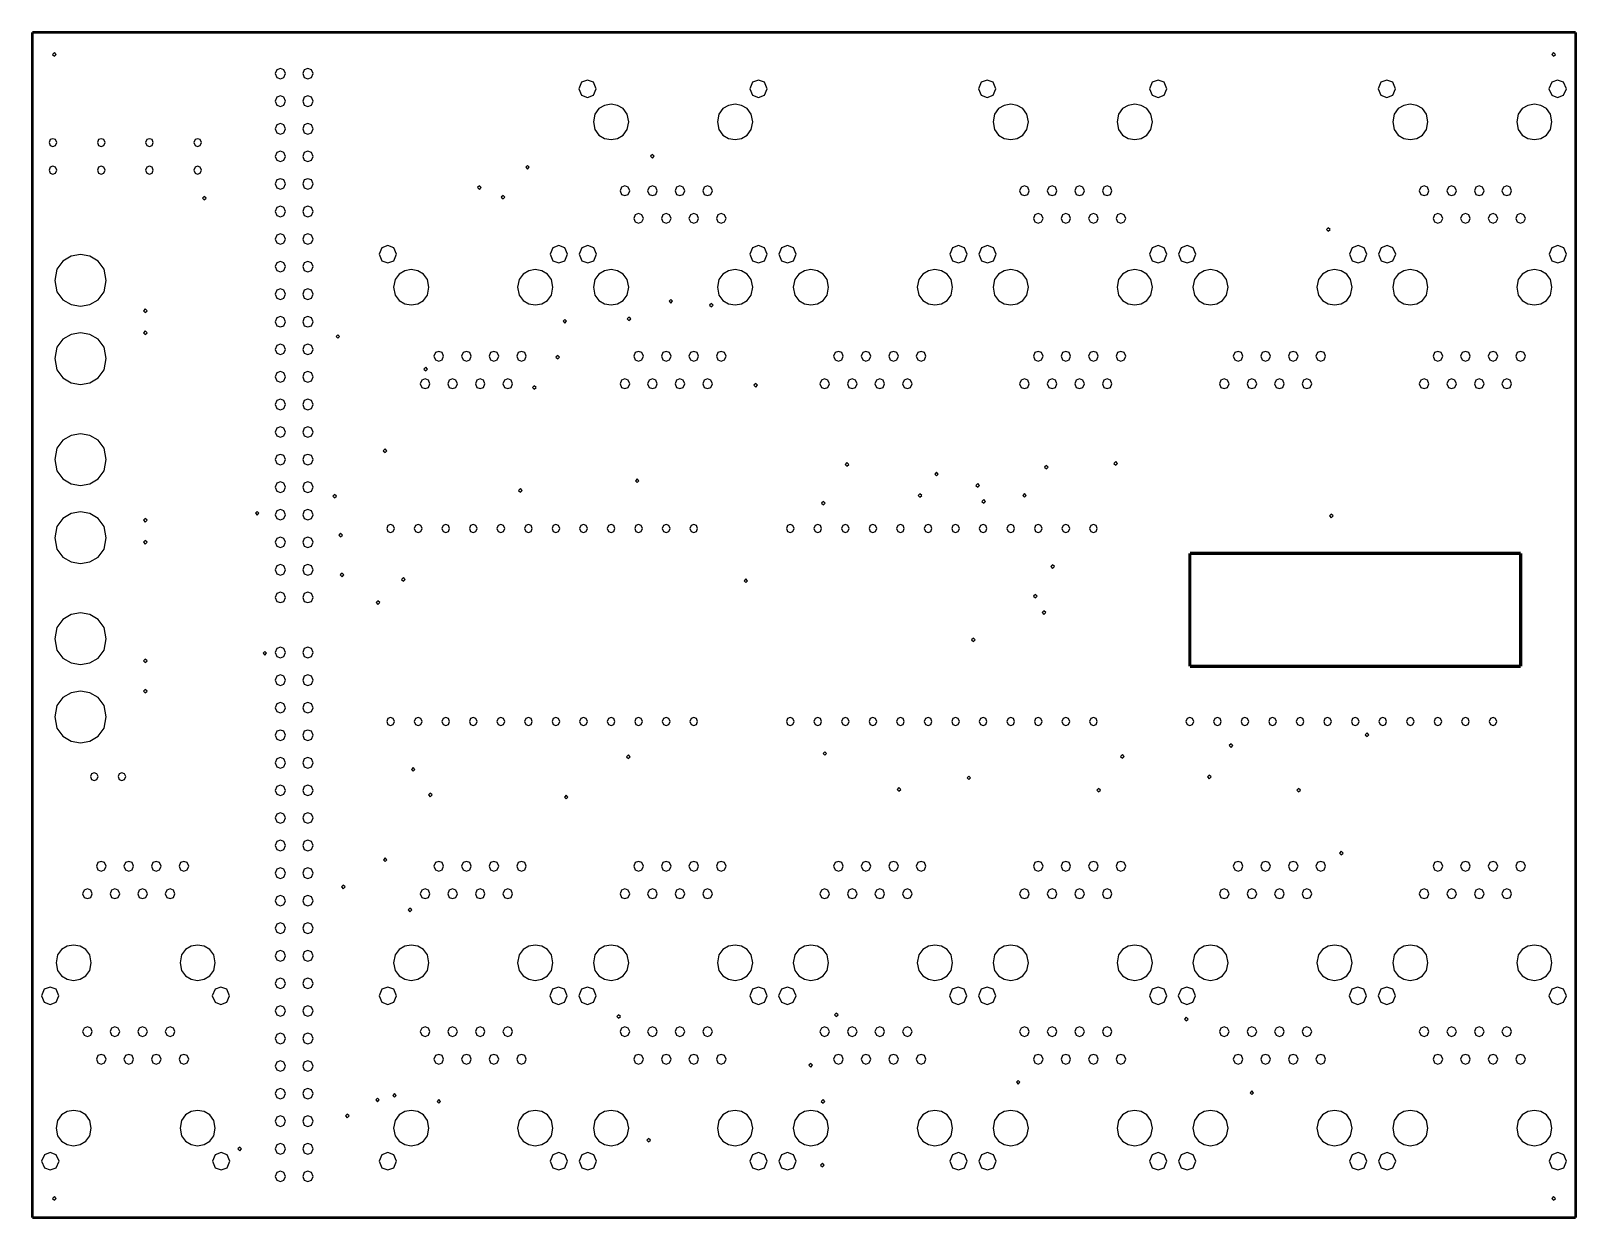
# Model space of a CAD drawing. Extents: x 0 to 5.61, y 0 to 4.31.
import ezdxf

# ---------------------------------------------------------------- set-up
doc = ezdxf.new("R2010")
doc.units = 0
doc.layers.get('0').update_dxf_attribs({"linetype": 'CONTINUOUS'})

msp = doc.modelspace()

# ---------------------------------------------------------------- linework, layer by layer
at = {"color": 13}
for points, const_width in [([(0.005046, 4.30507), (0.005046, 0.0051)], 0.01), ([(5.60504, 4.30507), (0.005046, 4.30507)], 0.01), ([(5.60504, 0.0051), (5.60504, 4.30507)], 0.01), ([(4.20503, 2.0051), (4.20503, 2.4151)], 0.012), ([(4.20503, 2.4151), (5.40506, 2.4151)], 0.012), ([(5.40506, 2.4151), (5.40506, 2.0051)], 0.012), ([(5.40506, 2.0051), (4.20503, 2.0051)], 0.012), ([(0.005046, 0.0051), (5.60504, 0.0051)], 0.01)]:
    msp.add_lwpolyline(points, dxfattribs=dict(at, const_width=const_width))
at = {"color": 173}
for points in [[(0.091526, 4.2251), (0.085015, 4.23161), (0.078505, 4.2251), (0.085015, 4.21858), (0.091526, 4.2251)], [(5.53153, 4.2251), (5.52501, 4.23161), (5.51856, 4.2251), (5.52501, 4.21858), (5.53153, 4.2251)], [(0.924046, 4.15506), (0.918078, 4.16932), (0.905003, 4.1741), (0.891928, 4.16932), (0.886014, 4.15506), (0.891928, 4.14085), (0.905003, 4.13612), (0.918078, 4.14085), (0.924046, 4.15506)], [(1.02403, 4.15506), (1.01807, 4.16932), (1.00505, 4.1741), (0.991971, 4.16932), (0.986057, 4.15506), (0.991971, 4.14085), (1.00505, 4.13612), (1.01807, 4.14085), (1.02403, 4.15506)], [(2.05111, 4.10021), (2.04124, 4.12386), (2.01958, 4.13172), (1.99794, 4.12386), (1.98813, 4.10021), (1.99794, 4.07661), (2.01958, 4.06868), (2.04124, 4.07661), (2.05111, 4.10021)], [(2.67111, 4.10021), (2.66124, 4.12386), (2.6396, 4.13172), (2.61794, 4.12386), (2.60813, 4.10021), (2.61794, 4.07661), (2.6396, 4.06868), (2.66124, 4.07661), (2.67111, 4.10021)], [(3.50114, 4.10021), (3.49126, 4.12386), (3.46963, 4.13172), (3.44797, 4.12386), (3.43815, 4.10021), (3.44797, 4.07661), (3.46963, 4.06868), (3.49126, 4.07661), (3.50114, 4.10021)], [(4.12115, 4.10021), (4.11128, 4.12386), (4.08963, 4.13172), (4.06793, 4.12386), (4.05811, 4.10021), (4.06793, 4.07661), (4.08963, 4.06868), (4.11128, 4.07661), (4.12115, 4.10021)], [(4.95111, 4.10021), (4.94125, 4.12386), (4.9196, 4.13172), (4.89794, 4.12386), (4.88813, 4.10021), (4.89794, 4.07661), (4.9196, 4.06868), (4.94125, 4.07661), (4.95111, 4.10021)], [(5.57113, 4.10021), (5.56125, 4.12386), (5.53961, 4.13172), (5.51796, 4.12386), (5.50814, 4.10021), (5.51796, 4.07661), (5.53961, 4.06868), (5.56125, 4.07661), (5.57113, 4.10021)], [(0.924046, 4.05507), (0.918078, 4.06933), (0.905003, 4.07411), (0.891928, 4.06933), (0.886014, 4.05507), (0.891928, 4.04085), (0.905003, 4.03608), (0.918078, 4.04085), (0.924046, 4.05507)], [(1.02403, 4.05507), (1.01807, 4.06933), (1.00505, 4.07411), (0.991971, 4.06933), (0.986057, 4.05507), (0.991971, 4.04085), (1.00505, 4.03608), (1.01807, 4.04085), (1.02403, 4.05507)], [(2.16906, 3.98008), (2.16351, 4.00814), (2.14903, 4.0281), (2.12853, 4.04015), (2.10504, 4.04411), (2.08149, 4.04015), (2.06099, 4.0281), (2.0465, 4.00814), (2.04101, 3.98008), (2.0465, 3.9521), (2.06099, 3.93213), (2.08149, 3.92008), (2.10504, 3.91613), (2.12853, 3.92008), (2.14903, 3.93213), (2.16351, 3.9521), (2.16906, 3.98008)], [(2.61903, 3.98008), (2.6135, 4.00814), (2.59901, 4.0281), (2.5785, 4.04015), (2.55501, 4.04411), (2.53153, 4.04015), (2.51101, 4.0281), (2.49653, 4.00814), (2.49104, 3.98008), (2.49653, 3.9521), (2.51101, 3.93213), (2.53153, 3.92008), (2.55501, 3.91613), (2.5785, 3.92008), (2.59901, 3.93213), (2.6135, 3.9521), (2.61903, 3.98008)], [(3.61903, 3.98008), (3.6135, 4.00814), (3.59901, 4.0281), (3.5785, 4.04015), (3.55501, 4.04411), (3.53153, 4.04015), (3.51101, 4.0281), (3.49653, 4.00814), (3.49104, 3.98008), (3.49653, 3.9521), (3.51101, 3.93213), (3.53153, 3.92008), (3.55501, 3.91613), (3.5785, 3.92008), (3.59901, 3.93213), (3.6135, 3.9521), (3.61903, 3.98008)], [(4.06901, 3.98008), (4.06347, 4.00814), (4.04899, 4.0281), (4.02849, 4.04015), (4.00499, 4.04411), (3.9815, 4.04015), (3.96099, 4.0281), (3.9465, 4.00814), (3.94103, 3.98008), (3.9465, 3.9521), (3.96099, 3.93213), (3.9815, 3.92008), (4.00499, 3.91613), (4.02849, 3.92008), (4.04899, 3.93213), (4.06347, 3.9521), (4.06901, 3.98008)], [(5.06901, 3.98008), (5.06347, 4.00814), (5.04899, 4.0281), (5.02849, 4.04015), (5.00499, 4.04411), (4.9815, 4.04015), (4.96099, 4.0281), (4.9465, 4.00814), (4.94103, 3.98008), (4.9465, 3.9521), (4.96099, 3.93213), (4.9815, 3.92008), (5.00499, 3.91613), (5.02849, 3.92008), (5.04899, 3.93213), (5.06347, 3.9521), (5.06901, 3.98008)], [(5.51904, 3.98008), (5.51351, 4.00814), (5.49903, 4.0281), (5.47851, 4.04015), (5.45503, 4.04411), (5.43147, 4.04015), (5.41097, 4.0281), (5.39649, 4.00814), (5.391, 3.98008), (5.39649, 3.9521), (5.41097, 3.93213), (5.43147, 3.92008), (5.45503, 3.91613), (5.47851, 3.92008), (5.49903, 3.93213), (5.51351, 3.9521), (5.51904, 3.98008)], [(0.924046, 3.95508), (0.918078, 3.96935), (0.905003, 3.97412), (0.891928, 3.96935), (0.886014, 3.95508), (0.891928, 3.94086), (0.905003, 3.93608), (0.918078, 3.94086), (0.924046, 3.95508)], [(1.02403, 3.95508), (1.01807, 3.96935), (1.00505, 3.97412), (0.991971, 3.96935), (0.986057, 3.95508), (0.991971, 3.94086), (1.00505, 3.93608), (1.01807, 3.94086), (1.02403, 3.95508)], [(0.094021, 3.90506), (0.089627, 3.91564), (0.080024, 3.91911), (0.070367, 3.91564), (0.066027, 3.90506), (0.070367, 3.89458), (0.080024, 3.89106), (0.089627, 3.89458), (0.094021, 3.90506)], [(0.269043, 3.90506), (0.264649, 3.91564), (0.255046, 3.91911), (0.245389, 3.91564), (0.241049, 3.90506), (0.245389, 3.89458), (0.255046, 3.89106), (0.264649, 3.89458), (0.269043, 3.90506)], [(0.444011, 3.90506), (0.439615, 3.91564), (0.430012, 3.91911), (0.420356, 3.91564), (0.416015, 3.90506), (0.420356, 3.89458), (0.430012, 3.89106), (0.439615, 3.89458), (0.444011, 3.90506)], [(0.619032, 3.90506), (0.614637, 3.91564), (0.605035, 3.91911), (0.595378, 3.91564), (0.591037, 3.90506), (0.595378, 3.89458), (0.605035, 3.89106), (0.614637, 3.89458), (0.619032, 3.90506)], [(0.924046, 3.85508), (0.918078, 3.86936), (0.905003, 3.87414), (0.891928, 3.86936), (0.886014, 3.85508), (0.891928, 3.84088), (0.905003, 3.8361), (0.918078, 3.84088), (0.924046, 3.85508)], [(1.02403, 3.85508), (1.01807, 3.86936), (1.00505, 3.87414), (0.991971, 3.86936), (0.986057, 3.85508), (0.991971, 3.84088), (1.00505, 3.8361), (1.01807, 3.84088), (1.02403, 3.85508)], [(0.094021, 3.80507), (0.089627, 3.8156), (0.080024, 3.81907), (0.070367, 3.8156), (0.066027, 3.80507), (0.070367, 3.7946), (0.080024, 3.79107), (0.089627, 3.7946), (0.094021, 3.80507)], [(0.269043, 3.80507), (0.264649, 3.8156), (0.255046, 3.81907), (0.245389, 3.8156), (0.241049, 3.80507), (0.245389, 3.7946), (0.255046, 3.79107), (0.264649, 3.7946), (0.269043, 3.80507)], [(0.444011, 3.80507), (0.439615, 3.8156), (0.430012, 3.81907), (0.420356, 3.8156), (0.416015, 3.80507), (0.420356, 3.7946), (0.430012, 3.79107), (0.439615, 3.7946), (0.444011, 3.80507)], [(0.619032, 3.80507), (0.614637, 3.8156), (0.605035, 3.81907), (0.595378, 3.8156), (0.591037, 3.80507), (0.595378, 3.7946), (0.605035, 3.79107), (0.614637, 3.7946), (0.619032, 3.80507)], [(1.80832, 3.8156), (1.80181, 3.8221), (1.79536, 3.8156), (1.80181, 3.80908), (1.80832, 3.8156)], [(2.26156, 3.85519), (2.25504, 3.86171), (2.24854, 3.85519), (2.25504, 3.84868), (2.26156, 3.85519)], [(0.924046, 3.7551), (0.918078, 3.76937), (0.905003, 3.77414), (0.891928, 3.76937), (0.886014, 3.7551), (0.891928, 3.74089), (0.905003, 3.73611), (0.918078, 3.74089), (0.924046, 3.7551)], [(1.02403, 3.7551), (1.01807, 3.76937), (1.00505, 3.77414), (0.991971, 3.76937), (0.986057, 3.7551), (0.991971, 3.74089), (1.00505, 3.73611), (1.01807, 3.74089), (1.02403, 3.7551)], [(0.635525, 3.70329), (0.629015, 3.70979), (0.622504, 3.70329), (0.629015, 3.69678), (0.635525, 3.70329)], [(1.63363, 3.74181), (1.62711, 3.74832), (1.62061, 3.74181), (1.62711, 3.73529), (1.63363, 3.74181)], [(1.71963, 3.70708), (1.71311, 3.7136), (1.70665, 3.70708), (1.71311, 3.70057), (1.71963, 3.70708)], [(2.17253, 3.73008), (2.16704, 3.74322), (2.155, 3.74761), (2.14296, 3.74322), (2.13753, 3.73008), (2.14296, 3.71701), (2.155, 3.71262), (2.16704, 3.71701), (2.17253, 3.73008)], [(2.27251, 3.73008), (2.26704, 3.74322), (2.25499, 3.74761), (2.24294, 3.74322), (2.23753, 3.73008), (2.24294, 3.71701), (2.25499, 3.71262), (2.26704, 3.71701), (2.27251, 3.73008)], [(2.3725, 3.73008), (2.36703, 3.74322), (2.35499, 3.74761), (2.34293, 3.74322), (2.33751, 3.73008), (2.34293, 3.71701), (2.35499, 3.71262), (2.36703, 3.71701), (2.3725, 3.73008)], [(2.47254, 3.73008), (2.46707, 3.74322), (2.45503, 3.74761), (2.44299, 3.74322), (2.43756, 3.73008), (2.44299, 3.71701), (2.45503, 3.71262), (2.46707, 3.71701), (2.47254, 3.73008)], [(3.6225, 3.73008), (3.61703, 3.74322), (3.60499, 3.74761), (3.59293, 3.74322), (3.58751, 3.73008), (3.59293, 3.71701), (3.60499, 3.71262), (3.61703, 3.71701), (3.6225, 3.73008)], [(3.72254, 3.73008), (3.71707, 3.74322), (3.70503, 3.74761), (3.69299, 3.74322), (3.68756, 3.73008), (3.69299, 3.71701), (3.70503, 3.71262), (3.71707, 3.71701), (3.72254, 3.73008)], [(3.82254, 3.73008), (3.81706, 3.74322), (3.80501, 3.74761), (3.79297, 3.74322), (3.78754, 3.73008), (3.79297, 3.71701), (3.80501, 3.71262), (3.81706, 3.71701), (3.82254, 3.73008)], [(3.92253, 3.73008), (3.91704, 3.74322), (3.905, 3.74761), (3.89296, 3.74322), (3.88753, 3.73008), (3.89296, 3.71701), (3.905, 3.71262), (3.91704, 3.71701), (3.92253, 3.73008)], [(5.07254, 3.73008), (5.06706, 3.74322), (5.05501, 3.74761), (5.04297, 3.74322), (5.03754, 3.73008), (5.04297, 3.71701), (5.05501, 3.71262), (5.06706, 3.71701), (5.07254, 3.73008)], [(5.17253, 3.73008), (5.16704, 3.74322), (5.155, 3.74761), (5.14296, 3.74322), (5.13753, 3.73008), (5.14296, 3.71701), (5.155, 3.71262), (5.16704, 3.71701), (5.17253, 3.73008)], [(5.27251, 3.73008), (5.26704, 3.74322), (5.25499, 3.74761), (5.24294, 3.74322), (5.23753, 3.73008), (5.24294, 3.71701), (5.25499, 3.71262), (5.26704, 3.71701), (5.27251, 3.73008)], [(5.3725, 3.73008), (5.36703, 3.74322), (5.35499, 3.74761), (5.34293, 3.74322), (5.33751, 3.73008), (5.34293, 3.71701), (5.35499, 3.71262), (5.36703, 3.71701), (5.3725, 3.73008)], [(0.924046, 3.65506), (0.918078, 3.66932), (0.905003, 3.6741), (0.891928, 3.66932), (0.886014, 3.65506), (0.891928, 3.64085), (0.905003, 3.63612), (0.918078, 3.64085), (0.924046, 3.65506)], [(1.02403, 3.65506), (1.01807, 3.66932), (1.00505, 3.6741), (0.991971, 3.66932), (0.986057, 3.65506), (0.991971, 3.64085), (1.00505, 3.63612), (1.01807, 3.64085), (1.02403, 3.65506)], [(2.22254, 3.6301), (2.21707, 3.64324), (2.20503, 3.64762), (2.19299, 3.64324), (2.18756, 3.6301), (2.19299, 3.61703), (2.20503, 3.61263), (2.21707, 3.61703), (2.22254, 3.6301)], [(2.32254, 3.6301), (2.31706, 3.64324), (2.30501, 3.64762), (2.29297, 3.64324), (2.28754, 3.6301), (2.29297, 3.61703), (2.30501, 3.61263), (2.31706, 3.61703), (2.32254, 3.6301)], [(2.42253, 3.6301), (2.41704, 3.64324), (2.405, 3.64762), (2.39296, 3.64324), (2.38753, 3.6301), (2.39296, 3.61703), (2.405, 3.61263), (2.41704, 3.61703), (2.42253, 3.6301)], [(2.52251, 3.6301), (2.51704, 3.64324), (2.50499, 3.64762), (2.49294, 3.64324), (2.48753, 3.6301), (2.49294, 3.61703), (2.50499, 3.61263), (2.51704, 3.61703), (2.52251, 3.6301)], [(3.67253, 3.6301), (3.66704, 3.64324), (3.655, 3.64762), (3.64296, 3.64324), (3.63753, 3.6301), (3.64296, 3.61703), (3.655, 3.61263), (3.66704, 3.61703), (3.67253, 3.6301)], [(3.77251, 3.6301), (3.76704, 3.64324), (3.75499, 3.64762), (3.74294, 3.64324), (3.73753, 3.6301), (3.74294, 3.61703), (3.75499, 3.61263), (3.76704, 3.61703), (3.77251, 3.6301)], [(3.8725, 3.6301), (3.86703, 3.64324), (3.85499, 3.64762), (3.84293, 3.64324), (3.83751, 3.6301), (3.84293, 3.61703), (3.85499, 3.61263), (3.86703, 3.61703), (3.8725, 3.6301)], [(3.97254, 3.6301), (3.96707, 3.64324), (3.95503, 3.64762), (3.94299, 3.64324), (3.93756, 3.6301), (3.94299, 3.61703), (3.95503, 3.61263), (3.96707, 3.61703), (3.97254, 3.6301)], [(5.1225, 3.6301), (5.11703, 3.64324), (5.10499, 3.64762), (5.09293, 3.64324), (5.08751, 3.6301), (5.09293, 3.61703), (5.10499, 3.61263), (5.11703, 3.61703), (5.1225, 3.6301)], [(5.22254, 3.6301), (5.21707, 3.64324), (5.20503, 3.64762), (5.19299, 3.64324), (5.18756, 3.6301), (5.19299, 3.61703), (5.20503, 3.61263), (5.21707, 3.61703), (5.22254, 3.6301)], [(5.32254, 3.6301), (5.31706, 3.64324), (5.30501, 3.64762), (5.29297, 3.64324), (5.28754, 3.6301), (5.29297, 3.61703), (5.30501, 3.61263), (5.31706, 3.61703), (5.32254, 3.6301)], [(5.42253, 3.6301), (5.41704, 3.64324), (5.405, 3.64762), (5.39296, 3.64324), (5.38753, 3.6301), (5.39296, 3.61703), (5.405, 3.61263), (5.41704, 3.61703), (5.42253, 3.6301)], [(4.71371, 3.5899), (4.70719, 3.5964), (4.70074, 3.5899), (4.70719, 3.58339), (4.71371, 3.5899)], [(0.924046, 3.55507), (0.918078, 3.56933), (0.905003, 3.57411), (0.891928, 3.56933), (0.886014, 3.55507), (0.891928, 3.54085), (0.905003, 3.53608), (0.918078, 3.54085), (0.924046, 3.55507)], [(1.02403, 3.55507), (1.01807, 3.56933), (1.00505, 3.57411), (0.991971, 3.56933), (0.986057, 3.55507), (0.991971, 3.54085), (1.00505, 3.53608), (1.01807, 3.54085), (1.02403, 3.55507)], [(0.273546, 3.40506), (0.265463, 3.44601), (0.244303, 3.47521), (0.214356, 3.49274), (0.180013, 3.49858), (0.145671, 3.49274), (0.115723, 3.47521), (0.094564, 3.44601), (0.086534, 3.40506), (0.094564, 3.36421), (0.115723, 3.33496), (0.145671, 3.31743), (0.180013, 3.31164), (0.214356, 3.31743), (0.244303, 3.33496), (0.265463, 3.36421), (0.273546, 3.40506)], [(1.32693, 3.50017), (1.31706, 3.52382), (1.29541, 3.53168), (1.27376, 3.52382), (1.26394, 3.50017), (1.27376, 3.47657), (1.29541, 3.46869), (1.31706, 3.47657), (1.32693, 3.50017)], [(1.94694, 3.50017), (1.93707, 3.52382), (1.91542, 3.53168), (1.89378, 3.52382), (1.88396, 3.50017), (1.89378, 3.47657), (1.91542, 3.46869), (1.93707, 3.47657), (1.94694, 3.50017)], [(2.05192, 3.50017), (2.04204, 3.52382), (2.0204, 3.53168), (1.99875, 3.52382), (1.98893, 3.50017), (1.99875, 3.47657), (2.0204, 3.46869), (2.04204, 3.47657), (2.05192, 3.50017)], [(2.67193, 3.50017), (2.66206, 3.52382), (2.6404, 3.53168), (2.61876, 3.52382), (2.60894, 3.50017), (2.61876, 3.47657), (2.6404, 3.46869), (2.66206, 3.47657), (2.67193, 3.50017)], [(2.77692, 3.50017), (2.76704, 3.52382), (2.74539, 3.53168), (2.72374, 3.52382), (2.71392, 3.50017), (2.72374, 3.47657), (2.74539, 3.46869), (2.76704, 3.47657), (2.77692, 3.50017)], [(3.39692, 3.50017), (3.38704, 3.52382), (3.3654, 3.53168), (3.34375, 3.52382), (3.33393, 3.50017), (3.34375, 3.47657), (3.3654, 3.46869), (3.38704, 3.47657), (3.39692, 3.50017)], [(3.50196, 3.50017), (3.49208, 3.52382), (3.47043, 3.53168), (3.44874, 3.52382), (3.43892, 3.50017), (3.44874, 3.47657), (3.47043, 3.46869), (3.49208, 3.47657), (3.50196, 3.50017)], [(4.1219, 3.50017), (4.11203, 3.52382), (4.09039, 3.53168), (4.06874, 3.52382), (4.05892, 3.50017), (4.06874, 3.47657), (4.09039, 3.46869), (4.11203, 3.47657), (4.1219, 3.50017)], [(4.22694, 3.50017), (4.21707, 3.52382), (4.19542, 3.53168), (4.17378, 3.52382), (4.16396, 3.50017), (4.17378, 3.47657), (4.19542, 3.46869), (4.21707, 3.47657), (4.22694, 3.50017)], [(4.84694, 3.50017), (4.83708, 3.52382), (4.81543, 3.53168), (4.79372, 3.52382), (4.7839, 3.50017), (4.79372, 3.47657), (4.81543, 3.46869), (4.83708, 3.47657), (4.84694, 3.50017)], [(4.95193, 3.50017), (4.94206, 3.52382), (4.92042, 3.53168), (4.89876, 3.52382), (4.88894, 3.50017), (4.89876, 3.47657), (4.92042, 3.46869), (4.94206, 3.47657), (4.95193, 3.50017)], [(5.57194, 3.50017), (5.56207, 3.52382), (5.54042, 3.53168), (5.51878, 3.52382), (5.50896, 3.50017), (5.51878, 3.47657), (5.54042, 3.46869), (5.56207, 3.47657), (5.57194, 3.50017)], [(0.924046, 3.45508), (0.918078, 3.46935), (0.905003, 3.47412), (0.891928, 3.46935), (0.886014, 3.45508), (0.891928, 3.44086), (0.905003, 3.43608), (0.918078, 3.44086), (0.924046, 3.45508)], [(1.02403, 3.45508), (1.01807, 3.46935), (1.00505, 3.47412), (0.991971, 3.46935), (0.986057, 3.45508), (0.991971, 3.44086), (1.00505, 3.43608), (1.01807, 3.44086), (1.02403, 3.45508)], [(1.44401, 3.3801), (1.43847, 3.40815), (1.42399, 3.42811), (1.40349, 3.44015), (1.37999, 3.44413), (1.3565, 3.44015), (1.33599, 3.42811), (1.32151, 3.40815), (1.31603, 3.3801), (1.32151, 3.35211), (1.33599, 3.33214), (1.3565, 3.3201), (1.37999, 3.31614), (1.40349, 3.3201), (1.42399, 3.33214), (1.43847, 3.35211), (1.44401, 3.3801)], [(1.89404, 3.3801), (1.88851, 3.40815), (1.87403, 3.42811), (1.85351, 3.44015), (1.83003, 3.44413), (1.80647, 3.44015), (1.78597, 3.42811), (1.77149, 3.40815), (1.766, 3.3801), (1.77149, 3.35211), (1.78597, 3.33214), (1.80647, 3.3201), (1.83003, 3.31614), (1.85351, 3.3201), (1.87403, 3.33214), (1.88851, 3.35211), (1.89404, 3.3801)], [(2.16906, 3.3801), (2.16351, 3.40815), (2.14903, 3.42811), (2.12853, 3.44015), (2.10504, 3.44413), (2.08149, 3.44015), (2.06099, 3.42811), (2.0465, 3.40815), (2.04101, 3.3801), (2.0465, 3.35211), (2.06099, 3.33214), (2.08149, 3.3201), (2.10504, 3.31614), (2.12853, 3.3201), (2.14903, 3.33214), (2.16351, 3.35211), (2.16906, 3.3801)], [(2.61903, 3.3801), (2.6135, 3.40815), (2.59901, 3.42811), (2.5785, 3.44015), (2.55501, 3.44413), (2.53153, 3.44015), (2.51101, 3.42811), (2.49653, 3.40815), (2.49104, 3.3801), (2.49653, 3.35211), (2.51101, 3.33214), (2.53153, 3.3201), (2.55501, 3.31614), (2.5785, 3.3201), (2.59901, 3.33214), (2.6135, 3.35211), (2.61903, 3.3801)], [(2.89404, 3.3801), (2.88851, 3.40815), (2.87403, 3.42811), (2.85351, 3.44015), (2.83003, 3.44413), (2.80647, 3.44015), (2.78597, 3.42811), (2.77149, 3.40815), (2.766, 3.3801), (2.77149, 3.35211), (2.78597, 3.33214), (2.80647, 3.3201), (2.83003, 3.31614), (2.85351, 3.3201), (2.87403, 3.33214), (2.88851, 3.35211), (2.89404, 3.3801)], [(3.34403, 3.3801), (3.33849, 3.40815), (3.324, 3.42811), (3.3035, 3.44015), (3.28, 3.44413), (3.25651, 3.44015), (3.236, 3.42811), (3.22151, 3.40815), (3.21604, 3.3801), (3.22151, 3.35211), (3.236, 3.33214), (3.25651, 3.3201), (3.28, 3.31614), (3.3035, 3.3201), (3.324, 3.33214), (3.33849, 3.35211), (3.34403, 3.3801)], [(3.61903, 3.3801), (3.6135, 3.40815), (3.59901, 3.42811), (3.5785, 3.44015), (3.55501, 3.44413), (3.53153, 3.44015), (3.51101, 3.42811), (3.49653, 3.40815), (3.49104, 3.3801), (3.49653, 3.35211), (3.51101, 3.33214), (3.53153, 3.3201), (3.55501, 3.31614), (3.5785, 3.3201), (3.59901, 3.33214), (3.6135, 3.35211), (3.61903, 3.3801)], [(4.06901, 3.3801), (4.06347, 3.40815), (4.04899, 3.42811), (4.02849, 3.44015), (4.00499, 3.44413), (3.9815, 3.44015), (3.96099, 3.42811), (3.9465, 3.40815), (3.94103, 3.3801), (3.9465, 3.35211), (3.96099, 3.33214), (3.9815, 3.3201), (4.00499, 3.31614), (4.02849, 3.3201), (4.04899, 3.33214), (4.06347, 3.35211), (4.06901, 3.3801)], [(4.34403, 3.3801), (4.33849, 3.40815), (4.324, 3.42811), (4.3035, 3.44015), (4.28, 3.44413), (4.25651, 3.44015), (4.236, 3.42811), (4.22151, 3.40815), (4.21604, 3.3801), (4.22151, 3.35211), (4.236, 3.33214), (4.25651, 3.3201), (4.28, 3.31614), (4.3035, 3.3201), (4.324, 3.33214), (4.33849, 3.35211), (4.34403, 3.3801)], [(4.79406, 3.3801), (4.78851, 3.40815), (4.77403, 3.42811), (4.75353, 3.44015), (4.73004, 3.44413), (4.70649, 3.44015), (4.68599, 3.42811), (4.6715, 3.40815), (4.66601, 3.3801), (4.6715, 3.35211), (4.68599, 3.33214), (4.70649, 3.3201), (4.73004, 3.31614), (4.75353, 3.3201), (4.77403, 3.33214), (4.78851, 3.35211), (4.79406, 3.3801)], [(5.06901, 3.3801), (5.06347, 3.40815), (5.04899, 3.42811), (5.02849, 3.44015), (5.00499, 3.44413), (4.9815, 3.44015), (4.96099, 3.42811), (4.9465, 3.40815), (4.94103, 3.3801), (4.9465, 3.35211), (4.96099, 3.33214), (4.9815, 3.3201), (5.00499, 3.31614), (5.02849, 3.3201), (5.04899, 3.33214), (5.06347, 3.35211), (5.06901, 3.3801)], [(5.51904, 3.3801), (5.51351, 3.40815), (5.49903, 3.42811), (5.47851, 3.44015), (5.45503, 3.44413), (5.43147, 3.44015), (5.41097, 3.42811), (5.39649, 3.40815), (5.391, 3.3801), (5.39649, 3.35211), (5.41097, 3.33214), (5.43147, 3.3201), (5.45503, 3.31614), (5.47851, 3.3201), (5.49903, 3.33214), (5.51351, 3.35211), (5.51904, 3.3801)], [(0.924046, 3.35508), (0.918078, 3.36936), (0.905003, 3.37414), (0.891928, 3.36936), (0.886014, 3.35508), (0.891928, 3.34088), (0.905003, 3.3361), (0.918078, 3.34088), (0.924046, 3.35508)], [(1.02403, 3.35508), (1.01807, 3.36936), (1.00505, 3.37414), (0.991971, 3.36936), (0.986057, 3.35508), (0.991971, 3.34088), (1.00505, 3.3361), (1.01807, 3.34088), (1.02403, 3.35508)], [(2.32844, 3.32949), (2.32194, 3.33599), (2.31543, 3.32949), (2.32194, 3.32297), (2.32844, 3.32949)], [(2.47542, 3.31538), (2.46892, 3.32189), (2.46246, 3.31538), (2.46892, 3.30886), (2.47542, 3.31538)], [(0.42155, 3.29508), (0.415039, 3.3016), (0.408529, 3.29508), (0.415039, 3.28857), (0.42155, 3.29508)], [(0.924046, 3.2551), (0.918078, 3.26938), (0.905003, 3.27414), (0.891928, 3.26938), (0.886014, 3.2551), (0.891928, 3.24089), (0.905003, 3.23611), (0.918078, 3.24089), (0.924046, 3.2551)], [(1.02403, 3.2551), (1.01807, 3.26938), (1.00505, 3.27414), (0.991971, 3.26938), (0.986057, 3.2551), (0.991971, 3.24089), (1.00505, 3.23611), (1.01807, 3.24089), (1.02403, 3.2551)], [(1.94374, 3.25667), (1.93722, 3.26318), (1.93072, 3.25667), (1.93722, 3.25017), (1.94374, 3.25667)], [(2.17622, 3.26579), (2.16971, 3.27229), (2.16325, 3.26579), (2.16971, 3.25928), (2.17622, 3.26579)], [(0.273546, 3.12158), (0.265463, 3.16254), (0.244303, 3.19174), (0.214356, 3.20925), (0.180013, 3.21511), (0.145671, 3.20925), (0.115723, 3.19174), (0.094564, 3.16254), (0.086534, 3.12158), (0.094564, 3.08068), (0.115723, 3.05149), (0.145671, 3.03396), (0.180013, 3.0281), (0.214356, 3.03396), (0.244303, 3.05149), (0.265463, 3.08068), (0.273546, 3.12158)], [(0.42155, 3.21506), (0.415039, 3.22157), (0.408529, 3.21506), (0.415039, 3.20861), (0.42155, 3.21506)], [(1.12001, 3.2015), (1.1135, 3.20801), (1.10704, 3.2015), (1.1135, 3.19499), (1.12001, 3.2015)], [(0.924046, 3.15506), (0.918078, 3.16932), (0.905003, 3.1741), (0.891928, 3.16932), (0.886014, 3.15506), (0.891928, 3.14085), (0.905003, 3.13612), (0.918078, 3.14085), (0.924046, 3.15506)], [(1.02403, 3.15506), (1.01807, 3.16932), (1.00505, 3.1741), (0.991971, 3.16932), (0.986057, 3.15506), (0.991971, 3.14085), (1.00505, 3.13612), (1.01807, 3.14085), (1.02403, 3.15506)], [(1.4975, 3.1301), (1.49203, 3.14324), (1.47999, 3.14762), (1.46793, 3.14324), (1.46251, 3.1301), (1.46793, 3.11703), (1.47999, 3.11262), (1.49203, 3.11703), (1.4975, 3.1301)], [(1.59754, 3.1301), (1.59207, 3.14324), (1.58003, 3.14762), (1.56799, 3.14324), (1.56256, 3.1301), (1.56799, 3.11703), (1.58003, 3.11262), (1.59207, 3.11703), (1.59754, 3.1301)], [(1.69754, 3.1301), (1.69206, 3.14324), (1.68001, 3.14762), (1.66797, 3.14324), (1.66254, 3.1301), (1.66797, 3.11703), (1.68001, 3.11262), (1.69206, 3.11703), (1.69754, 3.1301)], [(1.79753, 3.1301), (1.79204, 3.14324), (1.78, 3.14762), (1.76796, 3.14324), (1.76253, 3.1301), (1.76796, 3.11703), (1.78, 3.11262), (1.79204, 3.11703), (1.79753, 3.1301)], [(2.22254, 3.1301), (2.21707, 3.14324), (2.20503, 3.14762), (2.19299, 3.14324), (2.18756, 3.1301), (2.19299, 3.11703), (2.20503, 3.11262), (2.21707, 3.11703), (2.22254, 3.1301)], [(2.32254, 3.1301), (2.31706, 3.14324), (2.30501, 3.14762), (2.29297, 3.14324), (2.28754, 3.1301), (2.29297, 3.11703), (2.30501, 3.11262), (2.31706, 3.11703), (2.32254, 3.1301)], [(2.42253, 3.1301), (2.41704, 3.14324), (2.405, 3.14762), (2.39296, 3.14324), (2.38753, 3.1301), (2.39296, 3.11703), (2.405, 3.11262), (2.41704, 3.11703), (2.42253, 3.1301)], [(2.52251, 3.1301), (2.51704, 3.14324), (2.50499, 3.14762), (2.49294, 3.14324), (2.48753, 3.1301), (2.49294, 3.11703), (2.50499, 3.11262), (2.51704, 3.11703), (2.52251, 3.1301)], [(2.94754, 3.1301), (2.94206, 3.14324), (2.93001, 3.14762), (2.91797, 3.14324), (2.91254, 3.1301), (2.91797, 3.11703), (2.93001, 3.11262), (2.94206, 3.11703), (2.94754, 3.1301)], [(3.04753, 3.1301), (3.04204, 3.14324), (3.03, 3.14762), (3.01796, 3.14324), (3.01253, 3.1301), (3.01796, 3.11703), (3.03, 3.11262), (3.04204, 3.11703), (3.04753, 3.1301)], [(3.14751, 3.1301), (3.14204, 3.14324), (3.12999, 3.14762), (3.11794, 3.14324), (3.11253, 3.1301), (3.11794, 3.11703), (3.12999, 3.11262), (3.14204, 3.11703), (3.14751, 3.1301)], [(3.2475, 3.1301), (3.24203, 3.14324), (3.22999, 3.14762), (3.21793, 3.14324), (3.21251, 3.1301), (3.21793, 3.11703), (3.22999, 3.11262), (3.24203, 3.11703), (3.2475, 3.1301)], [(3.67253, 3.1301), (3.66704, 3.14324), (3.655, 3.14762), (3.64296, 3.14324), (3.63753, 3.1301), (3.64296, 3.11703), (3.655, 3.11262), (3.66704, 3.11703), (3.67253, 3.1301)], [(3.77251, 3.1301), (3.76704, 3.14324), (3.75499, 3.14762), (3.74294, 3.14324), (3.73753, 3.1301), (3.74294, 3.11703), (3.75499, 3.11262), (3.76704, 3.11703), (3.77251, 3.1301)], [(3.8725, 3.1301), (3.86703, 3.14324), (3.85499, 3.14762), (3.84293, 3.14324), (3.83751, 3.1301), (3.84293, 3.11703), (3.85499, 3.11262), (3.86703, 3.11703), (3.8725, 3.1301)], [(3.97254, 3.1301), (3.96707, 3.14324), (3.95503, 3.14762), (3.94299, 3.14324), (3.93756, 3.1301), (3.94299, 3.11703), (3.95503, 3.11262), (3.96707, 3.11703), (3.97254, 3.1301)], [(4.39751, 3.1301), (4.39204, 3.14324), (4.37999, 3.14762), (4.36794, 3.14324), (4.36253, 3.1301), (4.36794, 3.11703), (4.37999, 3.11262), (4.39204, 3.11703), (4.39751, 3.1301)], [(4.4975, 3.1301), (4.49203, 3.14324), (4.47999, 3.14762), (4.46793, 3.14324), (4.46251, 3.1301), (4.46793, 3.11703), (4.47999, 3.11262), (4.49203, 3.11703), (4.4975, 3.1301)], [(4.59754, 3.1301), (4.59207, 3.14324), (4.58003, 3.14762), (4.56799, 3.14324), (4.56256, 3.1301), (4.56799, 3.11703), (4.58003, 3.11262), (4.59207, 3.11703), (4.59754, 3.1301)], [(4.69754, 3.1301), (4.69206, 3.14324), (4.68001, 3.14762), (4.66797, 3.14324), (4.66254, 3.1301), (4.66797, 3.11703), (4.68001, 3.11262), (4.69206, 3.11703), (4.69754, 3.1301)], [(5.1225, 3.1301), (5.11703, 3.14324), (5.10499, 3.14762), (5.09293, 3.14324), (5.08751, 3.1301), (5.09293, 3.11703), (5.10499, 3.11262), (5.11703, 3.11703), (5.1225, 3.1301)], [(5.22254, 3.1301), (5.21707, 3.14324), (5.20503, 3.14762), (5.19299, 3.14324), (5.18756, 3.1301), (5.19299, 3.11703), (5.20503, 3.11262), (5.21707, 3.11703), (5.22254, 3.1301)], [(5.32254, 3.1301), (5.31706, 3.14324), (5.30501, 3.14762), (5.29297, 3.14324), (5.28754, 3.1301), (5.29297, 3.11703), (5.30501, 3.11262), (5.31706, 3.11703), (5.32254, 3.1301)], [(5.42253, 3.1301), (5.41704, 3.14324), (5.405, 3.14762), (5.39296, 3.14324), (5.38753, 3.1301), (5.39296, 3.11703), (5.405, 3.11262), (5.41704, 3.11703), (5.42253, 3.1301)], [(1.43901, 3.0835), (1.43251, 3.09), (1.42606, 3.0835), (1.43251, 3.07699), (1.43901, 3.0835)], [(1.91812, 3.12668), (1.91162, 3.13319), (1.90511, 3.12668), (1.91162, 3.12017), (1.91812, 3.12668)], [(0.924046, 3.05507), (0.918078, 3.06933), (0.905003, 3.07411), (0.891928, 3.06933), (0.886014, 3.05507), (0.891928, 3.04085), (0.905003, 3.03608), (0.918078, 3.04085), (0.924046, 3.05507)], [(1.02403, 3.05507), (1.01807, 3.06933), (1.00505, 3.07411), (0.991971, 3.06933), (0.986057, 3.05507), (0.991971, 3.04085), (1.00505, 3.03608), (1.01807, 3.04085), (1.02403, 3.05507)], [(1.44754, 3.03006), (1.44206, 3.04324), (1.43001, 3.04764), (1.41797, 3.04324), (1.41254, 3.03006), (1.41797, 3.01699), (1.43001, 3.01258), (1.44206, 3.01699), (1.44754, 3.03006)], [(1.54753, 3.03006), (1.54204, 3.04324), (1.53, 3.04764), (1.51796, 3.04324), (1.51253, 3.03006), (1.51796, 3.01699), (1.53, 3.01258), (1.54204, 3.01699), (1.54753, 3.03006)], [(1.64751, 3.03006), (1.64204, 3.04324), (1.62999, 3.04764), (1.61794, 3.04324), (1.61253, 3.03006), (1.61794, 3.01699), (1.62999, 3.01258), (1.64204, 3.01699), (1.64751, 3.03006)], [(1.7475, 3.03006), (1.74203, 3.04324), (1.72999, 3.04764), (1.71793, 3.04324), (1.71251, 3.03006), (1.71793, 3.01699), (1.72999, 3.01258), (1.74203, 3.01699), (1.7475, 3.03006)], [(2.17253, 3.03006), (2.16704, 3.04324), (2.155, 3.04764), (2.14296, 3.04324), (2.13753, 3.03006), (2.14296, 3.01699), (2.155, 3.01258), (2.16704, 3.01699), (2.17253, 3.03006)], [(2.27251, 3.03006), (2.26704, 3.04324), (2.25499, 3.04764), (2.24294, 3.04324), (2.23753, 3.03006), (2.24294, 3.01699), (2.25499, 3.01258), (2.26704, 3.01699), (2.27251, 3.03006)], [(2.3725, 3.03006), (2.36703, 3.04324), (2.35499, 3.04764), (2.34293, 3.04324), (2.33751, 3.03006), (2.34293, 3.01699), (2.35499, 3.01258), (2.36703, 3.01699), (2.3725, 3.03006)], [(2.47254, 3.03006), (2.46707, 3.04324), (2.45503, 3.04764), (2.44299, 3.04324), (2.43756, 3.03006), (2.44299, 3.01699), (2.45503, 3.01258), (2.46707, 3.01699), (2.47254, 3.03006)], [(2.63656, 3.02468), (2.63004, 3.03119), (2.62354, 3.02468), (2.63004, 3.01818), (2.63656, 3.02468)], [(2.89751, 3.03006), (2.89204, 3.04324), (2.87999, 3.04764), (2.86794, 3.04324), (2.86253, 3.03006), (2.86794, 3.01699), (2.87999, 3.01258), (2.89204, 3.01699), (2.89751, 3.03006)], [(2.9975, 3.03006), (2.99203, 3.04324), (2.97999, 3.04764), (2.96793, 3.04324), (2.96251, 3.03006), (2.96793, 3.01699), (2.97999, 3.01258), (2.99203, 3.01699), (2.9975, 3.03006)], [(3.09754, 3.03006), (3.09207, 3.04324), (3.08003, 3.04764), (3.06799, 3.04324), (3.06256, 3.03006), (3.06799, 3.01699), (3.08003, 3.01258), (3.09207, 3.01699), (3.09754, 3.03006)], [(3.19754, 3.03006), (3.19206, 3.04324), (3.18001, 3.04764), (3.16797, 3.04324), (3.16254, 3.03006), (3.16797, 3.01699), (3.18001, 3.01258), (3.19206, 3.01699), (3.19754, 3.03006)], [(3.6225, 3.03006), (3.61703, 3.04324), (3.60499, 3.04764), (3.59293, 3.04324), (3.58751, 3.03006), (3.59293, 3.01699), (3.60499, 3.01258), (3.61703, 3.01699), (3.6225, 3.03006)], [(3.72254, 3.03006), (3.71707, 3.04324), (3.70503, 3.04764), (3.69299, 3.04324), (3.68756, 3.03006), (3.69299, 3.01699), (3.70503, 3.01258), (3.71707, 3.01699), (3.72254, 3.03006)], [(3.82254, 3.03006), (3.81706, 3.04324), (3.80501, 3.04764), (3.79297, 3.04324), (3.78754, 3.03006), (3.79297, 3.01699), (3.80501, 3.01258), (3.81706, 3.01699), (3.82254, 3.03006)], [(3.92253, 3.03006), (3.91704, 3.04324), (3.905, 3.04764), (3.89296, 3.04324), (3.88753, 3.03006), (3.89296, 3.01699), (3.905, 3.01258), (3.91704, 3.01699), (3.92253, 3.03006)], [(4.34754, 3.03006), (4.34207, 3.04324), (4.33003, 3.04764), (4.31799, 3.04324), (4.31256, 3.03006), (4.31799, 3.01699), (4.33003, 3.01258), (4.34207, 3.01699), (4.34754, 3.03006)], [(4.44754, 3.03006), (4.44206, 3.04324), (4.43001, 3.04764), (4.41797, 3.04324), (4.41254, 3.03006), (4.41797, 3.01699), (4.43001, 3.01258), (4.44206, 3.01699), (4.44754, 3.03006)], [(4.54753, 3.03006), (4.54204, 3.04324), (4.53, 3.04764), (4.51796, 3.04324), (4.51253, 3.03006), (4.51796, 3.01699), (4.53, 3.01258), (4.54204, 3.01699), (4.54753, 3.03006)], [(4.64751, 3.03006), (4.64204, 3.04324), (4.62999, 3.04764), (4.61794, 3.04324), (4.61253, 3.03006), (4.61794, 3.01699), (4.62999, 3.01258), (4.64204, 3.01699), (4.64751, 3.03006)], [(5.07254, 3.03006), (5.06706, 3.04324), (5.05501, 3.04764), (5.04297, 3.04324), (5.03754, 3.03006), (5.04297, 3.01699), (5.05501, 3.01258), (5.06706, 3.01699), (5.07254, 3.03006)], [(5.17253, 3.03006), (5.16704, 3.04324), (5.155, 3.04764), (5.14296, 3.04324), (5.13753, 3.03006), (5.14296, 3.01699), (5.155, 3.01258), (5.16704, 3.01699), (5.17253, 3.03006)], [(5.27251, 3.03006), (5.26704, 3.04324), (5.25499, 3.04764), (5.24294, 3.04324), (5.23753, 3.03006), (5.24294, 3.01699), (5.25499, 3.01258), (5.26704, 3.01699), (5.27251, 3.03006)], [(5.3725, 3.03006), (5.36703, 3.04324), (5.35499, 3.04764), (5.34293, 3.04324), (5.33751, 3.03006), (5.34293, 3.01699), (5.35499, 3.01258), (5.36703, 3.01699), (5.3725, 3.03006)], [(0.924046, 2.95508), (0.918078, 2.96935), (0.905003, 2.97412), (0.891928, 2.96935), (0.886014, 2.95508), (0.891928, 2.94086), (0.905003, 2.93608), (0.918078, 2.94086), (0.924046, 2.95508)], [(1.02403, 2.95508), (1.01807, 2.96935), (1.00505, 2.97412), (0.991971, 2.96935), (0.986057, 2.95508), (0.991971, 2.94086), (1.00505, 2.93608), (1.01807, 2.94086), (1.02403, 2.95508)], [(1.83274, 3.0165), (1.82622, 3.023), (1.81972, 3.0165), (1.82622, 3.00999), (1.83274, 3.0165)], [(0.924046, 2.85508), (0.918078, 2.86936), (0.905003, 2.87414), (0.891928, 2.86936), (0.886014, 2.85508), (0.891928, 2.84088), (0.905003, 2.8361), (0.918078, 2.84088), (0.924046, 2.85508)], [(1.02403, 2.85508), (1.01807, 2.86936), (1.00505, 2.87414), (0.991971, 2.86936), (0.986057, 2.85508), (0.991971, 2.84088), (1.00505, 2.8361), (1.01807, 2.84088), (1.02403, 2.85508)], [(0.273546, 2.7551), (0.265463, 2.79606), (0.244303, 2.82525), (0.214356, 2.84278), (0.180013, 2.84864), (0.145671, 2.84278), (0.115723, 2.82525), (0.094564, 2.79606), (0.086534, 2.7551), (0.094564, 2.71419), (0.115723, 2.685), (0.145671, 2.66749), (0.180013, 2.66162), (0.214356, 2.66749), (0.244303, 2.685), (0.265463, 2.71419), (0.273546, 2.7551)], [(0.924046, 2.7551), (0.918078, 2.76938), (0.905003, 2.77414), (0.891928, 2.76938), (0.886014, 2.7551), (0.891928, 2.74089), (0.905003, 2.73611), (0.918078, 2.74089), (0.924046, 2.7551)], [(1.02403, 2.7551), (1.01807, 2.76938), (1.00505, 2.77414), (0.991971, 2.76938), (0.986057, 2.7551), (0.991971, 2.74089), (1.00505, 2.73611), (1.01807, 2.74089), (1.02403, 2.7551)], [(1.29161, 2.78706), (1.2851, 2.79357), (1.27865, 2.78706), (1.2851, 2.7806), (1.29161, 2.78706)], [(2.96756, 2.73757), (2.96104, 2.74408), (2.95454, 2.73757), (2.96104, 2.73107), (2.96756, 2.73757)], [(3.29221, 2.70258), (3.28569, 2.7091), (3.27924, 2.70258), (3.28569, 2.69607), (3.29221, 2.70258)], [(3.69114, 2.7276), (3.68463, 2.7341), (3.67811, 2.7276), (3.68463, 2.72108), (3.69114, 2.7276)], [(3.94243, 2.74149), (3.93593, 2.74799), (3.92942, 2.74149), (3.93593, 2.73497), (3.94243, 2.74149)], [(0.924046, 2.65506), (0.918078, 2.66932), (0.905003, 2.6741), (0.891928, 2.66932), (0.886014, 2.65506), (0.891928, 2.64085), (0.905003, 2.63612), (0.918078, 2.64085), (0.924046, 2.65506)], [(1.02403, 2.65506), (1.01807, 2.66932), (1.00505, 2.6741), (0.991971, 2.66932), (0.986057, 2.65506), (0.991971, 2.64085), (1.00505, 2.63612), (1.01807, 2.64085), (1.02403, 2.65506)], [(1.78244, 2.64318), (1.77593, 2.64968), (1.76942, 2.64318), (1.77593, 2.63667), (1.78244, 2.64318)], [(2.20611, 2.67839), (2.1996, 2.6849), (2.19314, 2.67839), (2.1996, 2.67188), (2.20611, 2.67839)], [(3.442, 2.66129), (3.43549, 2.66781), (3.42904, 2.66129), (3.43549, 2.65479), (3.442, 2.66129)], [(1.10824, 2.62229), (1.10173, 2.62879), (1.09522, 2.62229), (1.10173, 2.61578), (1.10824, 2.62229)], [(2.88183, 2.59717), (2.87532, 2.60368), (2.86882, 2.59717), (2.87532, 2.59071), (2.88183, 2.59717)], [(3.23232, 2.62478), (3.22581, 2.63129), (3.21935, 2.62478), (3.22581, 2.61828), (3.23232, 2.62478)], [(3.46365, 2.60357), (3.45714, 2.61008), (3.45063, 2.60357), (3.45714, 2.59706), (3.46365, 2.60357)], [(3.61154, 2.62511), (3.60504, 2.63163), (3.59853, 2.62511), (3.60504, 2.6186), (3.61154, 2.62511)], [(0.273546, 2.47157), (0.265463, 2.51253), (0.244303, 2.54172), (0.214356, 2.55925), (0.180013, 2.56511), (0.145671, 2.55925), (0.115723, 2.54172), (0.094564, 2.51253), (0.086534, 2.47157), (0.094564, 2.43067), (0.115723, 2.40147), (0.145671, 2.38396), (0.180013, 2.3781), (0.214356, 2.38396), (0.244303, 2.40147), (0.265463, 2.43067), (0.273546, 2.47157)], [(0.42155, 2.5351), (0.415039, 2.54161), (0.408529, 2.5351), (0.415039, 2.5286), (0.42155, 2.5351)], [(0.827311, 2.56028), (0.820801, 2.56679), (0.814344, 2.56028), (0.820801, 2.55376), (0.827311, 2.56028)], [(0.924046, 2.55507), (0.918078, 2.56933), (0.905003, 2.57411), (0.891928, 2.56933), (0.886014, 2.55507), (0.891928, 2.54085), (0.905003, 2.53608), (0.918078, 2.54085), (0.924046, 2.55507)], [(1.02403, 2.55507), (1.01807, 2.56933), (1.00505, 2.57411), (0.991971, 2.56933), (0.986057, 2.55507), (0.991971, 2.54085), (1.00505, 2.53608), (1.01807, 2.54085), (1.02403, 2.55507)], [(4.72456, 2.55057), (4.71804, 2.55707), (4.71153, 2.55057), (4.71804, 2.54411), (4.72456, 2.55057)], [(0.924046, 2.45508), (0.918078, 2.46935), (0.905003, 2.47412), (0.891928, 2.46935), (0.886014, 2.45508), (0.891928, 2.44086), (0.905003, 2.43608), (0.918078, 2.44086), (0.924046, 2.45508)], [(1.02403, 2.45508), (1.01807, 2.46935), (1.00505, 2.47412), (0.991971, 2.46935), (0.986057, 2.45508), (0.991971, 2.44086), (1.00505, 2.43608), (1.01807, 2.44086), (1.02403, 2.45508)], [(1.13032, 2.48128), (1.12381, 2.48779), (1.11735, 2.48128), (1.12381, 2.47478), (1.13032, 2.48128)], [(1.31901, 2.5051), (1.31462, 2.51563), (1.30501, 2.5191), (1.29536, 2.51563), (1.29102, 2.5051), (1.29536, 2.49463), (1.30501, 2.4911), (1.31462, 2.49463), (1.31901, 2.5051)], [(1.41906, 2.5051), (1.41465, 2.51563), (1.405, 2.5191), (1.39535, 2.51563), (1.391, 2.5051), (1.39535, 2.49463), (1.405, 2.4911), (1.41465, 2.49463), (1.41906, 2.5051)], [(1.51904, 2.5051), (1.51465, 2.51563), (1.50504, 2.5191), (1.49539, 2.51563), (1.49104, 2.5051), (1.49539, 2.49463), (1.50504, 2.4911), (1.51465, 2.49463), (1.51904, 2.5051)], [(1.61903, 2.5051), (1.61464, 2.51563), (1.60504, 2.5191), (1.59537, 2.51563), (1.59104, 2.5051), (1.59537, 2.49463), (1.60504, 2.4911), (1.61464, 2.49463), (1.61903, 2.5051)], [(1.71903, 2.5051), (1.71463, 2.51563), (1.70503, 2.5191), (1.69536, 2.51563), (1.69103, 2.5051), (1.69536, 2.49463), (1.70503, 2.4911), (1.71463, 2.49463), (1.71903, 2.5051)], [(1.81901, 2.5051), (1.81461, 2.51563), (1.80501, 2.5191), (1.79536, 2.51563), (1.79101, 2.5051), (1.79536, 2.49463), (1.80501, 2.4911), (1.81461, 2.49463), (1.81901, 2.5051)], [(1.91906, 2.5051), (1.91465, 2.51563), (1.905, 2.5191), (1.89535, 2.51563), (1.891, 2.5051), (1.89535, 2.49463), (1.905, 2.4911), (1.91465, 2.49463), (1.91906, 2.5051)], [(2.01904, 2.5051), (2.01465, 2.51563), (2.00504, 2.5191), (1.99539, 2.51563), (1.99104, 2.5051), (1.99539, 2.49463), (2.00504, 2.4911), (2.01465, 2.49463), (2.01904, 2.5051)], [(2.11903, 2.5051), (2.11464, 2.51563), (2.10504, 2.5191), (2.09538, 2.51563), (2.09104, 2.5051), (2.09538, 2.49463), (2.10504, 2.4911), (2.11464, 2.49463), (2.11903, 2.5051)], [(2.21903, 2.5051), (2.21463, 2.51563), (2.20503, 2.5191), (2.19536, 2.51563), (2.19103, 2.5051), (2.19536, 2.49463), (2.20503, 2.4911), (2.21463, 2.49463), (2.21903, 2.5051)], [(2.31901, 2.5051), (2.31461, 2.51563), (2.30501, 2.5191), (2.29536, 2.51563), (2.29101, 2.5051), (2.29536, 2.49463), (2.30501, 2.4911), (2.31461, 2.49463), (2.31901, 2.5051)], [(2.41906, 2.5051), (2.41465, 2.51563), (2.405, 2.5191), (2.39535, 2.51563), (2.391, 2.5051), (2.39535, 2.49463), (2.405, 2.4911), (2.41465, 2.49463), (2.41906, 2.5051)], [(2.76904, 2.5051), (2.76465, 2.51563), (2.75504, 2.5191), (2.74539, 2.51563), (2.74104, 2.5051), (2.74539, 2.49463), (2.75504, 2.4911), (2.76465, 2.49463), (2.76904, 2.5051)], [(2.86903, 2.5051), (2.86464, 2.51563), (2.85504, 2.5191), (2.84538, 2.51563), (2.84104, 2.5051), (2.84538, 2.49463), (2.85504, 2.4911), (2.86464, 2.49463), (2.86903, 2.5051)], [(2.96903, 2.5051), (2.96463, 2.51563), (2.95503, 2.5191), (2.94536, 2.51563), (2.94103, 2.5051), (2.94536, 2.49463), (2.95503, 2.4911), (2.96463, 2.49463), (2.96903, 2.5051)], [(3.06901, 2.5051), (3.06461, 2.51563), (3.05501, 2.5191), (3.04536, 2.51563), (3.04101, 2.5051), (3.04536, 2.49463), (3.05501, 2.4911), (3.06461, 2.49463), (3.06901, 2.5051)], [(3.16906, 2.5051), (3.16465, 2.51563), (3.155, 2.5191), (3.14535, 2.51563), (3.141, 2.5051), (3.14535, 2.49463), (3.155, 2.4911), (3.16465, 2.49463), (3.16906, 2.5051)], [(3.26904, 2.5051), (3.26465, 2.51563), (3.25504, 2.5191), (3.24539, 2.51563), (3.24104, 2.5051), (3.24539, 2.49463), (3.25504, 2.4911), (3.26465, 2.49463), (3.26904, 2.5051)], [(3.36903, 2.5051), (3.36464, 2.51563), (3.35504, 2.5191), (3.34538, 2.51563), (3.34104, 2.5051), (3.34538, 2.49463), (3.35504, 2.4911), (3.36464, 2.49463), (3.36903, 2.5051)], [(3.46903, 2.5051), (3.46463, 2.51563), (3.45503, 2.5191), (3.44536, 2.51563), (3.44103, 2.5051), (3.44536, 2.49463), (3.45503, 2.4911), (3.46463, 2.49463), (3.46903, 2.5051)], [(3.56901, 2.5051), (3.56461, 2.51563), (3.55501, 2.5191), (3.54536, 2.51563), (3.54101, 2.5051), (3.54536, 2.49463), (3.55501, 2.4911), (3.56461, 2.49463), (3.56901, 2.5051)], [(3.66906, 2.5051), (3.66465, 2.51563), (3.655, 2.5191), (3.64535, 2.51563), (3.641, 2.5051), (3.64535, 2.49463), (3.655, 2.4911), (3.66465, 2.49463), (3.66906, 2.5051)], [(3.76904, 2.5051), (3.76465, 2.51563), (3.75504, 2.5191), (3.74539, 2.51563), (3.74104, 2.5051), (3.74539, 2.49463), (3.75504, 2.4911), (3.76465, 2.49463), (3.76904, 2.5051)], [(3.86903, 2.5051), (3.86464, 2.51563), (3.85504, 2.5191), (3.84538, 2.51563), (3.84104, 2.5051), (3.84538, 2.49463), (3.85504, 2.4911), (3.86464, 2.49463), (3.86903, 2.5051)], [(0.42155, 2.45508), (0.415039, 2.46158), (0.408529, 2.45508), (0.415039, 2.44857), (0.42155, 2.45508)], [(0.924046, 2.35508), (0.918078, 2.36936), (0.905003, 2.37414), (0.891928, 2.36936), (0.886014, 2.35508), (0.891928, 2.34088), (0.905003, 2.3361), (0.918078, 2.34088), (0.924046, 2.35508)], [(1.02403, 2.35508), (1.01807, 2.36936), (1.00505, 2.37414), (0.991971, 2.36936), (0.986057, 2.35508), (0.991971, 2.34088), (1.00505, 2.3361), (1.01807, 2.34088), (1.02403, 2.35508)], [(3.71365, 2.36697), (3.70714, 2.37349), (3.70063, 2.36697), (3.70714, 2.36046), (3.71365, 2.36697)], [(1.13552, 2.33649), (1.12902, 2.34299), (1.1225, 2.33649), (1.12902, 2.32997), (1.13552, 2.33649)], [(1.35791, 2.32036), (1.3514, 2.32688), (1.34494, 2.32036), (1.3514, 2.31392), (1.35791, 2.32036)], [(2.60032, 2.31549), (2.59381, 2.322), (2.58735, 2.31549), (2.59381, 2.30897), (2.60032, 2.31549)], [(0.924046, 2.2551), (0.918078, 2.26938), (0.905003, 2.27414), (0.891928, 2.26938), (0.886014, 2.2551), (0.891928, 2.24089), (0.905003, 2.23611), (0.918078, 2.24089), (0.924046, 2.2551)], [(1.02403, 2.2551), (1.01807, 2.26938), (1.00505, 2.27414), (0.991971, 2.26938), (0.986057, 2.2551), (0.991971, 2.24089), (1.00505, 2.23611), (1.01807, 2.24089), (1.02403, 2.2551)], [(3.65104, 2.2596), (3.64453, 2.26611), (3.63803, 2.2596), (3.64453, 2.2531), (3.65104, 2.2596)], [(0.273546, 2.10508), (0.265463, 2.14606), (0.244303, 2.17524), (0.214356, 2.19276), (0.180013, 2.19862), (0.145671, 2.19276), (0.115723, 2.17524), (0.094564, 2.14606), (0.086534, 2.10508), (0.094564, 2.06418), (0.115723, 2.035), (0.145671, 2.01747), (0.180013, 2.01161), (0.214356, 2.01747), (0.244303, 2.035), (0.265463, 2.06418), (0.273546, 2.10508)], [(1.26573, 2.23639), (1.25922, 2.24289), (1.25271, 2.23639), (1.25922, 2.22987), (1.26573, 2.23639)], [(3.68192, 2.20019), (3.6754, 2.20671), (3.66894, 2.20019), (3.6754, 2.19368), (3.68192, 2.20019)], [(3.42606, 2.1014), (3.41954, 2.10792), (3.41303, 2.1014), (3.41954, 2.09489), (3.42606, 2.1014)], [(0.42155, 2.02507), (0.415039, 2.03157), (0.408529, 2.02507), (0.415039, 2.01861), (0.42155, 2.02507)], [(0.855306, 2.0524), (0.848796, 2.05892), (0.842339, 2.0524), (0.848796, 2.0459), (0.855306, 2.0524)], [(0.924046, 2.05507), (0.918078, 2.06933), (0.905003, 2.07411), (0.891928, 2.06933), (0.886014, 2.05507), (0.891928, 2.04085), (0.905003, 2.03608), (0.918078, 2.04085), (0.924046, 2.05507)], [(1.02403, 2.05507), (1.01807, 2.06933), (1.00505, 2.07411), (0.991971, 2.06933), (0.986057, 2.05507), (0.991971, 2.04085), (1.00505, 2.03608), (1.01807, 2.04085), (1.02403, 2.05507)], [(0.924046, 1.95508), (0.918078, 1.96935), (0.905003, 1.97412), (0.891928, 1.96935), (0.886014, 1.95508), (0.891928, 1.94086), (0.905003, 1.93608), (0.918078, 1.94086), (0.924046, 1.95508)], [(1.02403, 1.95508), (1.01807, 1.96935), (1.00505, 1.97412), (0.991971, 1.96935), (0.986057, 1.95508), (0.991971, 1.94086), (1.00505, 1.93608), (1.01807, 1.94086), (1.02403, 1.95508)], [(0.273546, 1.82156), (0.265463, 1.86253), (0.244303, 1.89171), (0.214356, 1.90924), (0.180013, 1.9151), (0.145671, 1.90924), (0.115723, 1.89171), (0.094564, 1.86253), (0.086534, 1.82156), (0.094564, 1.78071), (0.115723, 1.75146), (0.145671, 1.73394), (0.180013, 1.72814), (0.214356, 1.73394), (0.244303, 1.75146), (0.265463, 1.78071), (0.273546, 1.82156)], [(0.42155, 1.9151), (0.415039, 1.9216), (0.408529, 1.9151), (0.415039, 1.90858), (0.42155, 1.9151)], [(0.924046, 1.85508), (0.918078, 1.86936), (0.905003, 1.87414), (0.891928, 1.86936), (0.886014, 1.85508), (0.891928, 1.84088), (0.905003, 1.8361), (0.918078, 1.84088), (0.924046, 1.85508)], [(1.02403, 1.85508), (1.01807, 1.86936), (1.00505, 1.87414), (0.991971, 1.86936), (0.986057, 1.85508), (0.991971, 1.84088), (1.00505, 1.8361), (1.01807, 1.84088), (1.02403, 1.85508)], [(1.31901, 1.80507), (1.31462, 1.8156), (1.30501, 1.81907), (1.29536, 1.8156), (1.29102, 1.80507), (1.29536, 1.7946), (1.30501, 1.79107), (1.31462, 1.7946), (1.31901, 1.80507)], [(1.41906, 1.80507), (1.41465, 1.8156), (1.405, 1.81907), (1.39535, 1.8156), (1.391, 1.80507), (1.39535, 1.7946), (1.405, 1.79107), (1.41465, 1.7946), (1.41906, 1.80507)], [(1.51904, 1.80507), (1.51465, 1.8156), (1.50504, 1.81907), (1.49539, 1.8156), (1.49104, 1.80507), (1.49539, 1.7946), (1.50504, 1.79107), (1.51465, 1.7946), (1.51904, 1.80507)], [(1.61903, 1.80507), (1.61464, 1.8156), (1.60504, 1.81907), (1.59537, 1.8156), (1.59104, 1.80507), (1.59537, 1.7946), (1.60504, 1.79107), (1.61464, 1.7946), (1.61903, 1.80507)], [(1.71903, 1.80507), (1.71463, 1.8156), (1.70503, 1.81907), (1.69536, 1.8156), (1.69103, 1.80507), (1.69536, 1.7946), (1.70503, 1.79107), (1.71463, 1.7946), (1.71903, 1.80507)], [(1.81901, 1.80507), (1.81461, 1.8156), (1.80501, 1.81907), (1.79536, 1.8156), (1.79101, 1.80507), (1.79536, 1.7946), (1.80501, 1.79107), (1.81461, 1.7946), (1.81901, 1.80507)], [(1.91906, 1.80507), (1.91465, 1.8156), (1.905, 1.81907), (1.89535, 1.8156), (1.891, 1.80507), (1.89535, 1.7946), (1.905, 1.79107), (1.91465, 1.7946), (1.91906, 1.80507)], [(2.01904, 1.80507), (2.01465, 1.8156), (2.00504, 1.81907), (1.99539, 1.8156), (1.99104, 1.80507), (1.99539, 1.7946), (2.00504, 1.79107), (2.01465, 1.7946), (2.01904, 1.80507)], [(2.11903, 1.80507), (2.11464, 1.8156), (2.10504, 1.81907), (2.09538, 1.8156), (2.09104, 1.80507), (2.09538, 1.7946), (2.10504, 1.79107), (2.11464, 1.7946), (2.11903, 1.80507)], [(2.21903, 1.80507), (2.21463, 1.8156), (2.20503, 1.81907), (2.19536, 1.8156), (2.19103, 1.80507), (2.19536, 1.7946), (2.20503, 1.79107), (2.21463, 1.7946), (2.21903, 1.80507)], [(2.31901, 1.80507), (2.31461, 1.8156), (2.30501, 1.81907), (2.29536, 1.8156), (2.29101, 1.80507), (2.29536, 1.7946), (2.30501, 1.79107), (2.31461, 1.7946), (2.31901, 1.80507)], [(2.41906, 1.80507), (2.41465, 1.8156), (2.405, 1.81907), (2.39535, 1.8156), (2.391, 1.80507), (2.39535, 1.7946), (2.405, 1.79107), (2.41465, 1.7946), (2.41906, 1.80507)], [(2.76904, 1.80507), (2.76465, 1.8156), (2.75504, 1.81907), (2.74539, 1.8156), (2.74104, 1.80507), (2.74539, 1.7946), (2.75504, 1.79107), (2.76465, 1.7946), (2.76904, 1.80507)], [(2.86903, 1.80507), (2.86464, 1.8156), (2.85504, 1.81907), (2.84538, 1.8156), (2.84104, 1.80507), (2.84538, 1.7946), (2.85504, 1.79107), (2.86464, 1.7946), (2.86903, 1.80507)], [(2.96903, 1.80507), (2.96463, 1.8156), (2.95503, 1.81907), (2.94536, 1.8156), (2.94103, 1.80507), (2.94536, 1.7946), (2.95503, 1.79107), (2.96463, 1.7946), (2.96903, 1.80507)], [(3.06901, 1.80507), (3.06461, 1.8156), (3.05501, 1.81907), (3.04536, 1.8156), (3.04101, 1.80507), (3.04536, 1.7946), (3.05501, 1.79107), (3.06461, 1.7946), (3.06901, 1.80507)], [(3.16906, 1.80507), (3.16465, 1.8156), (3.155, 1.81907), (3.14535, 1.8156), (3.141, 1.80507), (3.14535, 1.7946), (3.155, 1.79107), (3.16465, 1.7946), (3.16906, 1.80507)], [(3.26904, 1.80507), (3.26465, 1.8156), (3.25504, 1.81907), (3.24539, 1.8156), (3.24104, 1.80507), (3.24539, 1.7946), (3.25504, 1.79107), (3.26465, 1.7946), (3.26904, 1.80507)], [(3.36903, 1.80507), (3.36464, 1.8156), (3.35504, 1.81907), (3.34538, 1.8156), (3.34104, 1.80507), (3.34538, 1.7946), (3.35504, 1.79107), (3.36464, 1.7946), (3.36903, 1.80507)], [(3.46903, 1.80507), (3.46463, 1.8156), (3.45503, 1.81907), (3.44536, 1.8156), (3.44103, 1.80507), (3.44536, 1.7946), (3.45503, 1.79107), (3.46463, 1.7946), (3.46903, 1.80507)], [(3.56901, 1.80507), (3.56461, 1.8156), (3.55501, 1.81907), (3.54536, 1.8156), (3.54101, 1.80507), (3.54536, 1.7946), (3.55501, 1.79107), (3.56461, 1.7946), (3.56901, 1.80507)], [(3.66906, 1.80507), (3.66465, 1.8156), (3.655, 1.81907), (3.64535, 1.8156), (3.641, 1.80507), (3.64535, 1.7946), (3.655, 1.79107), (3.66465, 1.7946), (3.66906, 1.80507)], [(3.76904, 1.80507), (3.76465, 1.8156), (3.75504, 1.81907), (3.74539, 1.8156), (3.74104, 1.80507), (3.74539, 1.7946), (3.75504, 1.79107), (3.76465, 1.7946), (3.76904, 1.80507)], [(3.86903, 1.80507), (3.86464, 1.8156), (3.85504, 1.81907), (3.84538, 1.8156), (3.84104, 1.80507), (3.84538, 1.7946), (3.85504, 1.79107), (3.86464, 1.7946), (3.86903, 1.80507)], [(4.21903, 1.80507), (4.21463, 1.8156), (4.20503, 1.81907), (4.19536, 1.8156), (4.19103, 1.80507), (4.19536, 1.7946), (4.20503, 1.79107), (4.21463, 1.7946), (4.21903, 1.80507)], [(4.31901, 1.80507), (4.31461, 1.8156), (4.30501, 1.81907), (4.29536, 1.8156), (4.29101, 1.80507), (4.29536, 1.7946), (4.30501, 1.79107), (4.31461, 1.7946), (4.31901, 1.80507)], [(4.41906, 1.80507), (4.41465, 1.8156), (4.405, 1.81907), (4.39535, 1.8156), (4.391, 1.80507), (4.39535, 1.7946), (4.405, 1.79107), (4.41465, 1.7946), (4.41906, 1.80507)], [(4.51904, 1.80507), (4.51465, 1.8156), (4.50504, 1.81907), (4.49539, 1.8156), (4.49104, 1.80507), (4.49539, 1.7946), (4.50504, 1.79107), (4.51465, 1.7946), (4.51904, 1.80507)], [(4.61903, 1.80507), (4.61464, 1.8156), (4.60504, 1.81907), (4.59538, 1.8156), (4.59104, 1.80507), (4.59538, 1.7946), (4.60504, 1.79107), (4.61464, 1.7946), (4.61903, 1.80507)], [(4.71903, 1.80507), (4.71463, 1.8156), (4.70503, 1.81907), (4.69536, 1.8156), (4.69103, 1.80507), (4.69536, 1.7946), (4.70503, 1.79107), (4.71463, 1.7946), (4.71903, 1.80507)], [(4.81901, 1.80507), (4.81461, 1.8156), (4.80501, 1.81907), (4.79536, 1.8156), (4.79101, 1.80507), (4.79536, 1.7946), (4.80501, 1.79107), (4.81461, 1.7946), (4.81901, 1.80507)], [(4.91906, 1.80507), (4.91465, 1.8156), (4.905, 1.81907), (4.89535, 1.8156), (4.891, 1.80507), (4.89535, 1.7946), (4.905, 1.79107), (4.91465, 1.7946), (4.91906, 1.80507)], [(5.01904, 1.80507), (5.01465, 1.8156), (5.00504, 1.81907), (4.99539, 1.8156), (4.99104, 1.80507), (4.99539, 1.7946), (5.00504, 1.79107), (5.01465, 1.7946), (5.01904, 1.80507)], [(5.11903, 1.80507), (5.11464, 1.8156), (5.10504, 1.81907), (5.09538, 1.8156), (5.09104, 1.80507), (5.09538, 1.7946), (5.10504, 1.79107), (5.11464, 1.7946), (5.11903, 1.80507)], [(5.21903, 1.80507), (5.21463, 1.8156), (5.20503, 1.81907), (5.19536, 1.8156), (5.19103, 1.80507), (5.19536, 1.7946), (5.20503, 1.79107), (5.21463, 1.7946), (5.21903, 1.80507)], [(5.31901, 1.80507), (5.31461, 1.8156), (5.30501, 1.81907), (5.29536, 1.8156), (5.29101, 1.80507), (5.29536, 1.7946), (5.30501, 1.79107), (5.31461, 1.7946), (5.31901, 1.80507)], [(0.924046, 1.7551), (0.918078, 1.76937), (0.905003, 1.77414), (0.891928, 1.76937), (0.886014, 1.7551), (0.891928, 1.74089), (0.905003, 1.73611), (0.918078, 1.74089), (0.924046, 1.7551)], [(1.02403, 1.7551), (1.01807, 1.76937), (1.00505, 1.77414), (0.991971, 1.76937), (0.986057, 1.7551), (0.991971, 1.74089), (1.00505, 1.73611), (1.01807, 1.74089), (1.02403, 1.7551)], [(4.85444, 1.75711), (4.84793, 1.76361), (4.84142, 1.75711), (4.84793, 1.7506), (4.85444, 1.75711)], [(2.17421, 1.67731), (2.16769, 1.68381), (2.16124, 1.67731), (2.16769, 1.67079), (2.17421, 1.67731)], [(2.88721, 1.68886), (2.88069, 1.69536), (2.87424, 1.68886), (2.88069, 1.6824), (2.88721, 1.68886)], [(3.96674, 1.67828), (3.96024, 1.68479), (3.95372, 1.67828), (3.96024, 1.67176), (3.96674, 1.67828)], [(4.36106, 1.7175), (4.35454, 1.72401), (4.34804, 1.7175), (4.35454, 1.71099), (4.36106, 1.7175)], [(0.924046, 1.65506), (0.918078, 1.66932), (0.905003, 1.6741), (0.891928, 1.66932), (0.886014, 1.65506), (0.891928, 1.64085), (0.905003, 1.63613), (0.918078, 1.64085), (0.924046, 1.65506)], [(1.02403, 1.65506), (1.01807, 1.66932), (1.00505, 1.6741), (0.991971, 1.66932), (0.986057, 1.65506), (0.991971, 1.64085), (1.00505, 1.63613), (1.01807, 1.64085), (1.02403, 1.65506)], [(1.39356, 1.63118), (1.38704, 1.63769), (1.38053, 1.63118), (1.38704, 1.62468), (1.39356, 1.63118)], [(0.244032, 1.60508), (0.239638, 1.61561), (0.230035, 1.61908), (0.220378, 1.61561), (0.216038, 1.60508), (0.220378, 1.59463), (0.230035, 1.5911), (0.239638, 1.59463), (0.244032, 1.60508)], [(0.344021, 1.60508), (0.339626, 1.61561), (0.330024, 1.61908), (0.320367, 1.61561), (0.316026, 1.60508), (0.320367, 1.59463), (0.330024, 1.5911), (0.339626, 1.59463), (0.344021, 1.60508)], [(0.924046, 1.55507), (0.918078, 1.56933), (0.905003, 1.57411), (0.891928, 1.56933), (0.886014, 1.55507), (0.891928, 1.54085), (0.905003, 1.53608), (0.918078, 1.54085), (0.924046, 1.55507)], [(1.02403, 1.55507), (1.01807, 1.56933), (1.00505, 1.57411), (0.991971, 1.56933), (0.986057, 1.55507), (0.991971, 1.54085), (1.00505, 1.53608), (1.01807, 1.54085), (1.02403, 1.55507)], [(3.40961, 1.60081), (3.4031, 1.60732), (3.39665, 1.60081), (3.4031, 1.59429), (3.40961, 1.60081)], [(4.28196, 1.60389), (4.27544, 1.6104), (4.26893, 1.60389), (4.27544, 1.59739), (4.28196, 1.60389)], [(1.45563, 1.53857), (1.44911, 1.54508), (1.44265, 1.53857), (1.44911, 1.53207), (1.45563, 1.53857)], [(1.94874, 1.53088), (1.94222, 1.53738), (1.93571, 1.53088), (1.94222, 1.52436), (1.94874, 1.53088)], [(3.15593, 1.5586), (3.14942, 1.56511), (3.1429, 1.5586), (3.14942, 1.55208), (3.15593, 1.5586)], [(3.88053, 1.55588), (3.87403, 1.56239), (3.86751, 1.55588), (3.87403, 1.54938), (3.88053, 1.55588)], [(4.60612, 1.55588), (4.59961, 1.56239), (4.59315, 1.55588), (4.59961, 1.54938), (4.60612, 1.55588)], [(0.924046, 1.45508), (0.918078, 1.46935), (0.905003, 1.47413), (0.891928, 1.46935), (0.886014, 1.45508), (0.891928, 1.44086), (0.905003, 1.43608), (0.918078, 1.44086), (0.924046, 1.45508)], [(1.02403, 1.45508), (1.01807, 1.46935), (1.00505, 1.47413), (0.991971, 1.46935), (0.986057, 1.45508), (0.991971, 1.44086), (1.00505, 1.43608), (1.01807, 1.44086), (1.02403, 1.45508)], [(0.924046, 1.35509), (0.918078, 1.36936), (0.905003, 1.37413), (0.891928, 1.36936), (0.886014, 1.35509), (0.891928, 1.34087), (0.905003, 1.3361), (0.918078, 1.34087), (0.924046, 1.35509)], [(1.02403, 1.35509), (1.01807, 1.36936), (1.00505, 1.37413), (0.991971, 1.36936), (0.986057, 1.35509), (0.991971, 1.34087), (1.00505, 1.3361), (1.01807, 1.34087), (1.02403, 1.35509)], [(0.272515, 1.28006), (0.267036, 1.29324), (0.254992, 1.29763), (0.242947, 1.29324), (0.237522, 1.28006), (0.242947, 1.26698), (0.254992, 1.26259), (0.267036, 1.26698), (0.272515, 1.28006)], [(0.372504, 1.28006), (0.367025, 1.29324), (0.354981, 1.29763), (0.342936, 1.29324), (0.337511, 1.28006), (0.342936, 1.26698), (0.354981, 1.26259), (0.367025, 1.26698), (0.372504, 1.28006)], [(0.472547, 1.28006), (0.467068, 1.29324), (0.455024, 1.29763), (0.442979, 1.29324), (0.437554, 1.28006), (0.442979, 1.26698), (0.455024, 1.26259), (0.467068, 1.26698), (0.472547, 1.28006)], [(0.572537, 1.28006), (0.567057, 1.29324), (0.555012, 1.29763), (0.542969, 1.29324), (0.537543, 1.28006), (0.542969, 1.26698), (0.555012, 1.26259), (0.567057, 1.26698), (0.572537, 1.28006)], [(1.29194, 1.30377), (1.28543, 1.31027), (1.27892, 1.30377), (1.28543, 1.29731), (1.29194, 1.30377)], [(1.4975, 1.28006), (1.49203, 1.29324), (1.47999, 1.29763), (1.46793, 1.29324), (1.46251, 1.28006), (1.46793, 1.26698), (1.47999, 1.26259), (1.49203, 1.26698), (1.4975, 1.28006)], [(1.59754, 1.28006), (1.59207, 1.29324), (1.58003, 1.29763), (1.56799, 1.29324), (1.56256, 1.28006), (1.56799, 1.26698), (1.58003, 1.26259), (1.59207, 1.26698), (1.59754, 1.28006)], [(1.69754, 1.28006), (1.69206, 1.29324), (1.68001, 1.29763), (1.66797, 1.29324), (1.66254, 1.28006), (1.66797, 1.26698), (1.68001, 1.26259), (1.69206, 1.26698), (1.69754, 1.28006)], [(1.79753, 1.28006), (1.79204, 1.29324), (1.78, 1.29763), (1.76796, 1.29324), (1.76253, 1.28006), (1.76796, 1.26698), (1.78, 1.26259), (1.79204, 1.26698), (1.79753, 1.28006)], [(2.22254, 1.28006), (2.21707, 1.29324), (2.20503, 1.29763), (2.19299, 1.29324), (2.18756, 1.28006), (2.19299, 1.26698), (2.20503, 1.26259), (2.21707, 1.26698), (2.22254, 1.28006)], [(2.32254, 1.28006), (2.31706, 1.29324), (2.30501, 1.29763), (2.29297, 1.29324), (2.28754, 1.28006), (2.29297, 1.26698), (2.30501, 1.26259), (2.31706, 1.26698), (2.32254, 1.28006)], [(2.42253, 1.28006), (2.41704, 1.29324), (2.405, 1.29763), (2.39296, 1.29324), (2.38753, 1.28006), (2.39296, 1.26698), (2.405, 1.26259), (2.41704, 1.26698), (2.42253, 1.28006)], [(2.52251, 1.28006), (2.51704, 1.29324), (2.50499, 1.29763), (2.49294, 1.29324), (2.48753, 1.28006), (2.49294, 1.26698), (2.50499, 1.26259), (2.51704, 1.26698), (2.52251, 1.28006)], [(2.94754, 1.28006), (2.94206, 1.29324), (2.93001, 1.29763), (2.91797, 1.29324), (2.91254, 1.28006), (2.91797, 1.26698), (2.93001, 1.26259), (2.94206, 1.26698), (2.94754, 1.28006)], [(3.04753, 1.28006), (3.04204, 1.29324), (3.03, 1.29763), (3.01796, 1.29324), (3.01253, 1.28006), (3.01796, 1.26698), (3.03, 1.26259), (3.04204, 1.26698), (3.04753, 1.28006)], [(3.14751, 1.28006), (3.14204, 1.29324), (3.12999, 1.29763), (3.11794, 1.29324), (3.11253, 1.28006), (3.11794, 1.26698), (3.12999, 1.26259), (3.14204, 1.26698), (3.14751, 1.28006)], [(3.2475, 1.28006), (3.24203, 1.29324), (3.22999, 1.29763), (3.21793, 1.29324), (3.21251, 1.28006), (3.21793, 1.26698), (3.22999, 1.26259), (3.24203, 1.26698), (3.2475, 1.28006)], [(3.67253, 1.28006), (3.66704, 1.29324), (3.655, 1.29763), (3.64296, 1.29324), (3.63753, 1.28006), (3.64296, 1.26698), (3.655, 1.26259), (3.66704, 1.26698), (3.67253, 1.28006)], [(3.77251, 1.28006), (3.76704, 1.29324), (3.75499, 1.29763), (3.74294, 1.29324), (3.73753, 1.28006), (3.74294, 1.26698), (3.75499, 1.26259), (3.76704, 1.26698), (3.77251, 1.28006)], [(3.8725, 1.28006), (3.86703, 1.29324), (3.85499, 1.29763), (3.84293, 1.29324), (3.83751, 1.28006), (3.84293, 1.26698), (3.85499, 1.26259), (3.86703, 1.26698), (3.8725, 1.28006)], [(3.97254, 1.28006), (3.96707, 1.29324), (3.95503, 1.29763), (3.94299, 1.29324), (3.93756, 1.28006), (3.94299, 1.26698), (3.95503, 1.26259), (3.96707, 1.26698), (3.97254, 1.28006)], [(4.39751, 1.28006), (4.39204, 1.29324), (4.37999, 1.29763), (4.36794, 1.29324), (4.36253, 1.28006), (4.36794, 1.26698), (4.37999, 1.26259), (4.39204, 1.26698), (4.39751, 1.28006)], [(4.4975, 1.28006), (4.49203, 1.29324), (4.47999, 1.29763), (4.46793, 1.29324), (4.46251, 1.28006), (4.46793, 1.26698), (4.47999, 1.26259), (4.49203, 1.26698), (4.4975, 1.28006)], [(4.59754, 1.28006), (4.59207, 1.29324), (4.58003, 1.29763), (4.56799, 1.29324), (4.56256, 1.28006), (4.56799, 1.26698), (4.58003, 1.26259), (4.59207, 1.26698), (4.59754, 1.28006)], [(4.69754, 1.28006), (4.69206, 1.29324), (4.68001, 1.29763), (4.66797, 1.29324), (4.66254, 1.28006), (4.66797, 1.26698), (4.68001, 1.26259), (4.69206, 1.26698), (4.69754, 1.28006)], [(4.7609, 1.32796), (4.75439, 1.33447), (4.74794, 1.32796), (4.75439, 1.32151), (4.7609, 1.32796)], [(5.1225, 1.28006), (5.11703, 1.29324), (5.10499, 1.29763), (5.09293, 1.29324), (5.08751, 1.28006), (5.09293, 1.26698), (5.10499, 1.26259), (5.11703, 1.26698), (5.1225, 1.28006)], [(5.22254, 1.28006), (5.21707, 1.29324), (5.20503, 1.29763), (5.19299, 1.29324), (5.18756, 1.28006), (5.19299, 1.26698), (5.20503, 1.26259), (5.21707, 1.26698), (5.22254, 1.28006)], [(5.32254, 1.28006), (5.31706, 1.29324), (5.30501, 1.29763), (5.29297, 1.29324), (5.28754, 1.28006), (5.29297, 1.26698), (5.30501, 1.26259), (5.31706, 1.26698), (5.32254, 1.28006)], [(5.42253, 1.28006), (5.41704, 1.29324), (5.405, 1.29763), (5.39296, 1.29324), (5.38753, 1.28006), (5.39296, 1.26698), (5.405, 1.26259), (5.41704, 1.26698), (5.42253, 1.28006)], [(0.924046, 1.2551), (0.918078, 1.26937), (0.905003, 1.27414), (0.891928, 1.26937), (0.886014, 1.2551), (0.891928, 1.24089), (0.905003, 1.23611), (0.918078, 1.24089), (0.924046, 1.2551)], [(1.02403, 1.2551), (1.01807, 1.26937), (1.00505, 1.27414), (0.991971, 1.26937), (0.986057, 1.2551), (0.991971, 1.24089), (1.00505, 1.23611), (1.01807, 1.24089), (1.02403, 1.2551)], [(0.222547, 1.18007), (0.217068, 1.1932), (0.205024, 1.19759), (0.192979, 1.1932), (0.187554, 1.18007), (0.192979, 1.16699), (0.205024, 1.1626), (0.217068, 1.16699), (0.222547, 1.18007)], [(0.322538, 1.18007), (0.317057, 1.1932), (0.305012, 1.19759), (0.292969, 1.1932), (0.287543, 1.18007), (0.292969, 1.16699), (0.305012, 1.1626), (0.317057, 1.16699), (0.322538, 1.18007)], [(0.422526, 1.18007), (0.417046, 1.1932), (0.405003, 1.19759), (0.392958, 1.1932), (0.387532, 1.18007), (0.392958, 1.16699), (0.405003, 1.1626), (0.417046, 1.16699), (0.422526, 1.18007)], [(0.522515, 1.18007), (0.517036, 1.1932), (0.504992, 1.19759), (0.492947, 1.1932), (0.487522, 1.18007), (0.492947, 1.16699), (0.504992, 1.1626), (0.517036, 1.16699), (0.522515, 1.18007)], [(1.13981, 1.20508), (1.1333, 1.21159), (1.12684, 1.20508), (1.1333, 1.19857), (1.13981, 1.20508)], [(1.44754, 1.18007), (1.44206, 1.1932), (1.43001, 1.19759), (1.41797, 1.1932), (1.41254, 1.18007), (1.41797, 1.16699), (1.43001, 1.1626), (1.44206, 1.16699), (1.44754, 1.18007)], [(1.54753, 1.18007), (1.54204, 1.1932), (1.53, 1.19759), (1.51796, 1.1932), (1.51253, 1.18007), (1.51796, 1.16699), (1.53, 1.1626), (1.54204, 1.16699), (1.54753, 1.18007)], [(1.64751, 1.18007), (1.64204, 1.1932), (1.62999, 1.19759), (1.61794, 1.1932), (1.61253, 1.18007), (1.61794, 1.16699), (1.62999, 1.1626), (1.64204, 1.16699), (1.64751, 1.18007)], [(1.7475, 1.18007), (1.74203, 1.1932), (1.72999, 1.19759), (1.71793, 1.1932), (1.71251, 1.18007), (1.71793, 1.16699), (1.72999, 1.1626), (1.74203, 1.16699), (1.7475, 1.18007)], [(2.17253, 1.18007), (2.16704, 1.1932), (2.155, 1.19759), (2.14296, 1.1932), (2.13753, 1.18007), (2.14296, 1.16699), (2.155, 1.1626), (2.16704, 1.16699), (2.17253, 1.18007)], [(2.27251, 1.18007), (2.26704, 1.1932), (2.25499, 1.19759), (2.24294, 1.1932), (2.23753, 1.18007), (2.24294, 1.16699), (2.25499, 1.1626), (2.26704, 1.16699), (2.27251, 1.18007)], [(2.3725, 1.18007), (2.36703, 1.1932), (2.35499, 1.19759), (2.34293, 1.1932), (2.33751, 1.18007), (2.34293, 1.16699), (2.35499, 1.1626), (2.36703, 1.16699), (2.3725, 1.18007)], [(2.47254, 1.18007), (2.46707, 1.1932), (2.45503, 1.19759), (2.44299, 1.1932), (2.43756, 1.18007), (2.44299, 1.16699), (2.45503, 1.1626), (2.46707, 1.16699), (2.47254, 1.18007)], [(2.89751, 1.18007), (2.89204, 1.1932), (2.87999, 1.19759), (2.86794, 1.1932), (2.86253, 1.18007), (2.86794, 1.16699), (2.87999, 1.1626), (2.89204, 1.16699), (2.89751, 1.18007)], [(2.9975, 1.18007), (2.99203, 1.1932), (2.97999, 1.19759), (2.96793, 1.1932), (2.96251, 1.18007), (2.96793, 1.16699), (2.97999, 1.1626), (2.99203, 1.16699), (2.9975, 1.18007)], [(3.09754, 1.18007), (3.09207, 1.1932), (3.08003, 1.19759), (3.06799, 1.1932), (3.06256, 1.18007), (3.06799, 1.16699), (3.08003, 1.1626), (3.09207, 1.16699), (3.09754, 1.18007)], [(3.19754, 1.18007), (3.19206, 1.1932), (3.18001, 1.19759), (3.16797, 1.1932), (3.16254, 1.18007), (3.16797, 1.16699), (3.18001, 1.1626), (3.19206, 1.16699), (3.19754, 1.18007)], [(3.6225, 1.18007), (3.61703, 1.1932), (3.60499, 1.19759), (3.59293, 1.1932), (3.58751, 1.18007), (3.59293, 1.16699), (3.60499, 1.1626), (3.61703, 1.16699), (3.6225, 1.18007)], [(3.72254, 1.18007), (3.71707, 1.1932), (3.70503, 1.19759), (3.69299, 1.1932), (3.68756, 1.18007), (3.69299, 1.16699), (3.70503, 1.1626), (3.71707, 1.16699), (3.72254, 1.18007)], [(3.82254, 1.18007), (3.81706, 1.1932), (3.80501, 1.19759), (3.79297, 1.1932), (3.78754, 1.18007), (3.79297, 1.16699), (3.80501, 1.1626), (3.81706, 1.16699), (3.82254, 1.18007)], [(3.92253, 1.18007), (3.91704, 1.1932), (3.905, 1.19759), (3.89296, 1.1932), (3.88753, 1.18007), (3.89296, 1.16699), (3.905, 1.1626), (3.91704, 1.16699), (3.92253, 1.18007)], [(4.34754, 1.18007), (4.34207, 1.1932), (4.33003, 1.19759), (4.31799, 1.1932), (4.31256, 1.18007), (4.31799, 1.16699), (4.33003, 1.1626), (4.34207, 1.16699), (4.34754, 1.18007)], [(4.44754, 1.18007), (4.44206, 1.1932), (4.43001, 1.19759), (4.41797, 1.1932), (4.41254, 1.18007), (4.41797, 1.16699), (4.43001, 1.1626), (4.44206, 1.16699), (4.44754, 1.18007)], [(4.54753, 1.18007), (4.54204, 1.1932), (4.53, 1.19759), (4.51796, 1.1932), (4.51253, 1.18007), (4.51796, 1.16699), (4.53, 1.1626), (4.54204, 1.16699), (4.54753, 1.18007)], [(4.64751, 1.18007), (4.64204, 1.1932), (4.62999, 1.19759), (4.61794, 1.1932), (4.61253, 1.18007), (4.61794, 1.16699), (4.62999, 1.1626), (4.64204, 1.16699), (4.64751, 1.18007)], [(5.07254, 1.18007), (5.06706, 1.1932), (5.05501, 1.19759), (5.04297, 1.1932), (5.03754, 1.18007), (5.04297, 1.16699), (5.05501, 1.1626), (5.06706, 1.16699), (5.07254, 1.18007)], [(5.17253, 1.18007), (5.16704, 1.1932), (5.155, 1.19759), (5.14296, 1.1932), (5.13753, 1.18007), (5.14296, 1.16699), (5.155, 1.1626), (5.16704, 1.16699), (5.17253, 1.18007)], [(5.27251, 1.18007), (5.26704, 1.1932), (5.25499, 1.19759), (5.24294, 1.1932), (5.23753, 1.18007), (5.24294, 1.16699), (5.25499, 1.1626), (5.26704, 1.16699), (5.27251, 1.18007)], [(5.3725, 1.18007), (5.36703, 1.1932), (5.35499, 1.19759), (5.34293, 1.1932), (5.33751, 1.18007), (5.34293, 1.16699), (5.35499, 1.1626), (5.36703, 1.16699), (5.3725, 1.18007)], [(0.924046, 1.15506), (0.918078, 1.16932), (0.905003, 1.1741), (0.891928, 1.16932), (0.886014, 1.15506), (0.891928, 1.14084), (0.905003, 1.13612), (0.918078, 1.14084), (0.924046, 1.15506)], [(1.02403, 1.15506), (1.01807, 1.16932), (1.00505, 1.1741), (0.991971, 1.16932), (0.986057, 1.15506), (0.991971, 1.14084), (1.00505, 1.13612), (1.01807, 1.14084), (1.02403, 1.15506)], [(1.38194, 1.12137), (1.37543, 1.12788), (1.36892, 1.12137), (1.37543, 1.11491), (1.38194, 1.12137)], [(0.924046, 1.05507), (0.918078, 1.06934), (0.905003, 1.07411), (0.891928, 1.06934), (0.886014, 1.05507), (0.891928, 1.04085), (0.905003, 1.03608), (0.918078, 1.04085), (0.924046, 1.05507)], [(1.02403, 1.05507), (1.01807, 1.06934), (1.00505, 1.07411), (0.991971, 1.06934), (0.986057, 1.05507), (0.991971, 1.04085), (1.00505, 1.03608), (1.01807, 1.04085), (1.02403, 1.05507)], [(0.219021, 0.930067), (0.213488, 0.958117), (0.199001, 0.978082), (0.178494, 0.990126), (0.155003, 0.994086), (0.13151, 0.990126), (0.111003, 0.978082), (0.096517, 0.958117), (0.091037, 0.930067), (0.096517, 0.902072), (0.111003, 0.882107), (0.13151, 0.870063), (0.155003, 0.866103), (0.178494, 0.870063), (0.199001, 0.882107), (0.213488, 0.902072), (0.219021, 0.930067)], [(0.669054, 0.930067), (0.663519, 0.958117), (0.649035, 0.978082), (0.628526, 0.990126), (0.605035, 0.994086), (0.581489, 0.990126), (0.560981, 0.978082), (0.546496, 0.958117), (0.541015, 0.930067), (0.546496, 0.902072), (0.560981, 0.882107), (0.581489, 0.870063), (0.605035, 0.866103), (0.628526, 0.870063), (0.649035, 0.882107), (0.663519, 0.902072), (0.669054, 0.930067)], [(0.924046, 0.955078), (0.918078, 0.969347), (0.905003, 0.974121), (0.891928, 0.969347), (0.886014, 0.955078), (0.891928, 0.940864), (0.905003, 0.936089), (0.918078, 0.940864), (0.924046, 0.955078)], [(1.02403, 0.955078), (1.01807, 0.969347), (1.00505, 0.974121), (0.991971, 0.969347), (0.986057, 0.955078), (0.991971, 0.940864), (1.00505, 0.936089), (1.01807, 0.940864), (1.02403, 0.955078)], [(1.44401, 0.930067), (1.43847, 0.958117), (1.42399, 0.978082), (1.40349, 0.990126), (1.37999, 0.994086), (1.3565, 0.990126), (1.33599, 0.978082), (1.32151, 0.958117), (1.31603, 0.930067), (1.32151, 0.902072), (1.33599, 0.882107), (1.3565, 0.870063), (1.37999, 0.866103), (1.40349, 0.870063), (1.42399, 0.882107), (1.43847, 0.902072), (1.44401, 0.930067)], [(1.89404, 0.930067), (1.88851, 0.958117), (1.87403, 0.978082), (1.85351, 0.990126), (1.83003, 0.994086), (1.80647, 0.990126), (1.78597, 0.978082), (1.77149, 0.958117), (1.766, 0.930067), (1.77149, 0.902072), (1.78597, 0.882107), (1.80647, 0.870063), (1.83003, 0.866103), (1.85351, 0.870063), (1.87403, 0.882107), (1.88851, 0.902072), (1.89404, 0.930067)], [(2.16906, 0.930067), (2.16351, 0.958117), (2.14903, 0.978082), (2.12853, 0.990126), (2.10504, 0.994086), (2.08149, 0.990126), (2.06099, 0.978082), (2.0465, 0.958117), (2.04101, 0.930067), (2.0465, 0.902072), (2.06099, 0.882107), (2.08149, 0.870063), (2.10504, 0.866103), (2.12853, 0.870063), (2.14903, 0.882107), (2.16351, 0.902072), (2.16906, 0.930067)], [(2.61903, 0.930067), (2.6135, 0.958117), (2.59901, 0.978082), (2.5785, 0.990126), (2.55501, 0.994086), (2.53153, 0.990126), (2.51101, 0.978082), (2.49653, 0.958117), (2.49104, 0.930067), (2.49653, 0.902072), (2.51101, 0.882107), (2.53153, 0.870063), (2.55501, 0.866103), (2.5785, 0.870063), (2.59901, 0.882107), (2.6135, 0.902072), (2.61903, 0.930067)], [(2.89404, 0.930067), (2.88851, 0.958117), (2.87403, 0.978082), (2.85351, 0.990126), (2.83003, 0.994086), (2.80647, 0.990126), (2.78597, 0.978082), (2.77149, 0.958117), (2.766, 0.930067), (2.77149, 0.902072), (2.78597, 0.882107), (2.80647, 0.870063), (2.83003, 0.866103), (2.85351, 0.870063), (2.87403, 0.882107), (2.88851, 0.902072), (2.89404, 0.930067)], [(3.34403, 0.930067), (3.33849, 0.958117), (3.324, 0.978082), (3.3035, 0.990126), (3.28, 0.994086), (3.25651, 0.990126), (3.236, 0.978082), (3.22151, 0.958117), (3.21604, 0.930067), (3.22151, 0.902072), (3.236, 0.882107), (3.25651, 0.870063), (3.28, 0.866103), (3.3035, 0.870063), (3.324, 0.882107), (3.33849, 0.902072), (3.34403, 0.930067)], [(3.61903, 0.930067), (3.6135, 0.958117), (3.59901, 0.978082), (3.5785, 0.990126), (3.55501, 0.994086), (3.53153, 0.990126), (3.51101, 0.978082), (3.49653, 0.958117), (3.49104, 0.930067), (3.49653, 0.902072), (3.51101, 0.882107), (3.53153, 0.870063), (3.55501, 0.866103), (3.5785, 0.870063), (3.59901, 0.882107), (3.6135, 0.902072), (3.61903, 0.930067)], [(4.06901, 0.930067), (4.06347, 0.958117), (4.04899, 0.978082), (4.02849, 0.990126), (4.00499, 0.994086), (3.9815, 0.990126), (3.96099, 0.978082), (3.9465, 0.958117), (3.94103, 0.930067), (3.9465, 0.902072), (3.96099, 0.882107), (3.9815, 0.870063), (4.00499, 0.866103), (4.02849, 0.870063), (4.04899, 0.882107), (4.06347, 0.902072), (4.06901, 0.930067)], [(4.34403, 0.930067), (4.33849, 0.958117), (4.324, 0.978082), (4.3035, 0.990126), (4.28, 0.994086), (4.25651, 0.990126), (4.236, 0.978082), (4.22151, 0.958117), (4.21604, 0.930067), (4.22151, 0.902072), (4.236, 0.882107), (4.25651, 0.870063), (4.28, 0.866103), (4.3035, 0.870063), (4.324, 0.882107), (4.33849, 0.902072), (4.34403, 0.930067)], [(4.79406, 0.930067), (4.78851, 0.958117), (4.77403, 0.978082), (4.75353, 0.990126), (4.73004, 0.994086), (4.70649, 0.990126), (4.68599, 0.978082), (4.6715, 0.958117), (4.66601, 0.930067), (4.6715, 0.902072), (4.68599, 0.882107), (4.70649, 0.870063), (4.73004, 0.866103), (4.75353, 0.870063), (4.77403, 0.882107), (4.78851, 0.902072), (4.79406, 0.930067)], [(5.06901, 0.930067), (5.06347, 0.958117), (5.04899, 0.978082), (5.02849, 0.990126), (5.00499, 0.994086), (4.9815, 0.990126), (4.96099, 0.978082), (4.9465, 0.958117), (4.94103, 0.930067), (4.9465, 0.902072), (4.96099, 0.882107), (4.9815, 0.870063), (5.00499, 0.866103), (5.02849, 0.870063), (5.04899, 0.882107), (5.06347, 0.902072), (5.06901, 0.930067)], [(5.51904, 0.930067), (5.51351, 0.958117), (5.49903, 0.978082), (5.47851, 0.990126), (5.45503, 0.994086), (5.43147, 0.990126), (5.41097, 0.978082), (5.39649, 0.958117), (5.391, 0.930067), (5.39649, 0.902072), (5.41097, 0.882107), (5.43147, 0.870063), (5.45503, 0.866103), (5.47851, 0.870063), (5.49903, 0.882107), (5.51351, 0.902072), (5.51904, 0.930067)], [(0.101128, 0.810004), (0.091254, 0.833658), (0.069607, 0.841525), (0.04796, 0.833658), (0.03814, 0.810004), (0.04796, 0.786404), (0.069607, 0.778483), (0.091254, 0.786404), (0.101128, 0.810004)], [(0.721138, 0.810004), (0.711262, 0.833658), (0.689615, 0.841525), (0.667969, 0.833658), (0.658149, 0.810004), (0.667969, 0.786404), (0.689615, 0.778483), (0.711262, 0.786404), (0.721138, 0.810004)], [(0.924046, 0.855089), (0.918078, 0.869358), (0.905003, 0.874132), (0.891928, 0.869358), (0.886014, 0.855089), (0.891928, 0.840875), (0.905003, 0.8361), (0.918078, 0.840875), (0.924046, 0.855089)], [(1.02403, 0.855089), (1.01807, 0.869358), (1.00505, 0.874132), (0.991971, 0.869358), (0.986057, 0.855089), (0.991971, 0.840875), (1.00505, 0.8361), (1.01807, 0.840875), (1.02403, 0.855089)], [(1.32612, 0.810004), (1.31624, 0.833658), (1.2946, 0.841525), (1.27295, 0.833658), (1.26313, 0.810004), (1.27295, 0.786404), (1.2946, 0.778483), (1.31624, 0.786404), (1.32612, 0.810004)], [(1.94613, 0.810004), (1.93625, 0.833658), (1.91461, 0.841525), (1.89296, 0.833658), (1.88314, 0.810004), (1.89296, 0.786404), (1.91461, 0.778483), (1.93625, 0.786404), (1.94613, 0.810004)], [(2.05111, 0.810004), (2.04124, 0.833658), (2.01958, 0.841525), (1.99794, 0.833658), (1.98813, 0.810004), (1.99794, 0.786404), (2.01958, 0.778483), (2.04124, 0.786404), (2.05111, 0.810004)], [(2.67111, 0.810004), (2.66124, 0.833658), (2.6396, 0.841525), (2.61794, 0.833658), (2.60813, 0.810004), (2.61794, 0.786404), (2.6396, 0.778483), (2.66124, 0.786404), (2.67111, 0.810004)], [(2.77615, 0.810004), (2.76628, 0.833658), (2.74463, 0.841525), (2.72293, 0.833658), (2.71311, 0.810004), (2.72293, 0.786404), (2.74463, 0.778483), (2.76628, 0.786404), (2.77615, 0.810004)], [(3.39611, 0.810004), (3.38624, 0.833658), (3.36458, 0.841525), (3.34293, 0.833658), (3.33311, 0.810004), (3.34293, 0.786404), (3.36458, 0.778483), (3.38624, 0.786404), (3.39611, 0.810004)], [(3.50114, 0.810004), (3.49126, 0.833658), (3.46963, 0.841525), (3.44797, 0.833658), (3.43815, 0.810004), (3.44797, 0.786404), (3.46963, 0.778483), (3.49126, 0.786404), (3.50114, 0.810004)], [(4.12115, 0.810004), (4.11128, 0.833658), (4.08963, 0.841525), (4.06793, 0.833658), (4.05811, 0.810004), (4.06793, 0.786404), (4.08963, 0.778483), (4.11128, 0.786404), (4.12115, 0.810004)], [(4.22613, 0.810004), (4.21625, 0.833658), (4.19461, 0.841525), (4.17296, 0.833658), (4.16314, 0.810004), (4.17296, 0.786404), (4.19461, 0.778483), (4.21625, 0.786404), (4.22613, 0.810004)], [(4.84614, 0.810004), (4.83626, 0.833658), (4.81461, 0.841525), (4.79297, 0.833658), (4.78315, 0.810004), (4.79297, 0.786404), (4.81461, 0.778483), (4.83626, 0.786404), (4.84614, 0.810004)], [(4.95111, 0.810004), (4.94125, 0.833658), (4.9196, 0.841525), (4.89794, 0.833658), (4.88813, 0.810004), (4.89794, 0.786404), (4.9196, 0.778483), (4.94125, 0.786404), (4.95111, 0.810004)], [(5.57113, 0.810004), (5.56125, 0.833658), (5.53961, 0.841525), (5.51796, 0.833658), (5.50814, 0.810004), (5.51796, 0.786404), (5.53961, 0.778483), (5.56125, 0.786404), (5.57113, 0.810004)], [(0.924046, 0.7551), (0.918078, 0.769368), (0.905003, 0.774143), (0.891928, 0.769368), (0.886014, 0.7551), (0.891928, 0.740886), (0.905003, 0.736111), (0.918078, 0.740886), (0.924046, 0.7551)], [(1.02403, 0.7551), (1.01807, 0.769368), (1.00505, 0.774143), (0.991971, 0.769368), (0.986057, 0.7551), (0.991971, 0.740886), (1.00505, 0.736111), (1.01807, 0.740886), (1.02403, 0.7551)], [(2.13894, 0.734864), (2.13243, 0.741374), (2.12592, 0.734864), (2.13243, 0.728407), (2.13894, 0.734864)], [(2.92865, 0.740886), (2.92215, 0.747396), (2.91564, 0.740886), (2.92215, 0.734375), (2.92865, 0.740886)], [(4.19874, 0.725694), (4.19222, 0.732206), (4.18571, 0.725694), (4.19222, 0.719185), (4.19874, 0.725694)], [(0.222547, 0.680067), (0.217068, 0.693197), (0.205024, 0.697592), (0.192979, 0.693197), (0.187554, 0.680067), (0.192979, 0.666992), (0.205024, 0.662597), (0.217068, 0.666992), (0.222547, 0.680067)], [(0.322538, 0.680067), (0.317057, 0.693197), (0.305012, 0.697592), (0.292969, 0.693197), (0.287543, 0.680067), (0.292969, 0.666992), (0.305012, 0.662597), (0.317057, 0.666992), (0.322538, 0.680067)], [(0.422526, 0.680067), (0.417046, 0.693197), (0.405003, 0.697592), (0.392958, 0.693197), (0.387532, 0.680067), (0.392958, 0.666992), (0.405003, 0.662597), (0.417046, 0.666992), (0.422526, 0.680067)], [(0.522515, 0.680067), (0.517036, 0.693197), (0.504992, 0.697592), (0.492947, 0.693197), (0.487522, 0.680067), (0.492947, 0.666992), (0.504992, 0.662597), (0.517036, 0.666992), (0.522515, 0.680067)], [(0.924046, 0.655057), (0.918078, 0.669325), (0.905003, 0.6741), (0.891928, 0.669325), (0.886014, 0.655057), (0.891928, 0.640842), (0.905003, 0.636122), (0.918078, 0.640842), (0.924046, 0.655057)], [(1.02403, 0.655057), (1.01807, 0.669325), (1.00505, 0.6741), (0.991971, 0.669325), (0.986057, 0.655057), (0.991971, 0.640842), (1.00505, 0.636122), (1.01807, 0.640842), (1.02403, 0.655057)], [(1.44754, 0.680067), (1.44206, 0.693197), (1.43001, 0.697592), (1.41797, 0.693197), (1.41254, 0.680067), (1.41797, 0.666992), (1.43001, 0.662597), (1.44206, 0.666992), (1.44754, 0.680067)], [(1.54753, 0.680067), (1.54204, 0.693197), (1.53, 0.697592), (1.51796, 0.693197), (1.51253, 0.680067), (1.51796, 0.666992), (1.53, 0.662597), (1.54204, 0.666992), (1.54753, 0.680067)], [(1.64751, 0.680067), (1.64204, 0.693197), (1.62999, 0.697592), (1.61794, 0.693197), (1.61253, 0.680067), (1.61794, 0.666992), (1.62999, 0.662597), (1.64204, 0.666992), (1.64751, 0.680067)], [(1.7475, 0.680067), (1.74203, 0.693197), (1.72999, 0.697592), (1.71793, 0.693197), (1.71251, 0.680067), (1.71793, 0.666992), (1.72999, 0.662597), (1.74203, 0.666992), (1.7475, 0.680067)], [(2.17253, 0.680067), (2.16704, 0.693197), (2.155, 0.697592), (2.14296, 0.693197), (2.13753, 0.680067), (2.14296, 0.666992), (2.155, 0.662597), (2.16704, 0.666992), (2.17253, 0.680067)], [(2.27251, 0.680067), (2.26704, 0.693197), (2.25499, 0.697592), (2.24294, 0.693197), (2.23753, 0.680067), (2.24294, 0.666992), (2.25499, 0.662597), (2.26704, 0.666992), (2.27251, 0.680067)], [(2.3725, 0.680067), (2.36703, 0.693197), (2.35499, 0.697592), (2.34293, 0.693197), (2.33751, 0.680067), (2.34293, 0.666992), (2.35499, 0.662597), (2.36703, 0.666992), (2.3725, 0.680067)], [(2.47254, 0.680067), (2.46707, 0.693197), (2.45503, 0.697592), (2.44299, 0.693197), (2.43756, 0.680067), (2.44299, 0.666992), (2.45503, 0.662597), (2.46707, 0.666992), (2.47254, 0.680067)], [(2.89751, 0.680067), (2.89204, 0.693197), (2.87999, 0.697592), (2.86794, 0.693197), (2.86253, 0.680067), (2.86794, 0.666992), (2.87999, 0.662597), (2.89204, 0.666992), (2.89751, 0.680067)], [(2.9975, 0.680067), (2.99203, 0.693197), (2.97999, 0.697592), (2.96793, 0.693197), (2.96251, 0.680067), (2.96793, 0.666992), (2.97999, 0.662597), (2.99203, 0.666992), (2.9975, 0.680067)], [(3.09754, 0.680067), (3.09207, 0.693197), (3.08003, 0.697592), (3.06799, 0.693197), (3.06256, 0.680067), (3.06799, 0.666992), (3.08003, 0.662597), (3.09207, 0.666992), (3.09754, 0.680067)], [(3.19754, 0.680067), (3.19206, 0.693197), (3.18001, 0.697592), (3.16797, 0.693197), (3.16254, 0.680067), (3.16797, 0.666992), (3.18001, 0.662597), (3.19206, 0.666992), (3.19754, 0.680067)], [(3.6225, 0.680067), (3.61703, 0.693197), (3.60499, 0.697592), (3.59293, 0.693197), (3.58751, 0.680067), (3.59293, 0.666992), (3.60499, 0.662597), (3.61703, 0.666992), (3.6225, 0.680067)], [(3.72254, 0.680067), (3.71707, 0.693197), (3.70503, 0.697592), (3.69299, 0.693197), (3.68756, 0.680067), (3.69299, 0.666992), (3.70503, 0.662597), (3.71707, 0.666992), (3.72254, 0.680067)], [(3.82254, 0.680067), (3.81706, 0.693197), (3.80501, 0.697592), (3.79297, 0.693197), (3.78754, 0.680067), (3.79297, 0.666992), (3.80501, 0.662597), (3.81706, 0.666992), (3.82254, 0.680067)], [(3.92253, 0.680067), (3.91704, 0.693197), (3.905, 0.697592), (3.89296, 0.693197), (3.88753, 0.680067), (3.89296, 0.666992), (3.905, 0.662597), (3.91704, 0.666992), (3.92253, 0.680067)], [(4.34754, 0.680067), (4.34207, 0.693197), (4.33003, 0.697592), (4.31799, 0.693197), (4.31256, 0.680067), (4.31799, 0.666992), (4.33003, 0.662597), (4.34207, 0.666992), (4.34754, 0.680067)], [(4.44754, 0.680067), (4.44206, 0.693197), (4.43001, 0.697592), (4.41797, 0.693197), (4.41254, 0.680067), (4.41797, 0.666992), (4.43001, 0.662597), (4.44206, 0.666992), (4.44754, 0.680067)], [(4.54753, 0.680067), (4.54204, 0.693197), (4.53, 0.697592), (4.51796, 0.693197), (4.51253, 0.680067), (4.51796, 0.666992), (4.53, 0.662597), (4.54204, 0.666992), (4.54753, 0.680067)], [(4.64751, 0.680067), (4.64204, 0.693197), (4.62999, 0.697592), (4.61794, 0.693197), (4.61253, 0.680067), (4.61794, 0.666992), (4.62999, 0.662597), (4.64204, 0.666992), (4.64751, 0.680067)], [(5.07254, 0.680067), (5.06706, 0.693197), (5.05501, 0.697592), (5.04297, 0.693197), (5.03754, 0.680067), (5.04297, 0.666992), (5.05501, 0.662597), (5.06706, 0.666992), (5.07254, 0.680067)], [(5.17253, 0.680067), (5.16704, 0.693197), (5.155, 0.697592), (5.14296, 0.693197), (5.13753, 0.680067), (5.14296, 0.666992), (5.155, 0.662597), (5.16704, 0.666992), (5.17253, 0.680067)], [(5.27251, 0.680067), (5.26704, 0.693197), (5.25499, 0.697592), (5.24294, 0.693197), (5.23753, 0.680067), (5.24294, 0.666992), (5.25499, 0.662597), (5.26704, 0.666992), (5.27251, 0.680067)], [(5.3725, 0.680067), (5.36703, 0.693197), (5.35499, 0.697592), (5.34293, 0.693197), (5.33751, 0.680067), (5.34293, 0.666992), (5.35499, 0.662597), (5.36703, 0.666992), (5.3725, 0.680067)], [(0.272515, 0.580078), (0.267036, 0.593207), (0.254992, 0.597601), (0.242947, 0.593207), (0.237522, 0.580078), (0.242947, 0.567003), (0.254992, 0.562608), (0.267036, 0.567003), (0.272515, 0.580078)], [(0.372504, 0.580078), (0.367025, 0.593207), (0.354981, 0.597601), (0.342936, 0.593207), (0.337511, 0.580078), (0.342936, 0.567003), (0.354981, 0.562608), (0.367025, 0.567003), (0.372504, 0.580078)], [(0.472547, 0.580078), (0.467068, 0.593207), (0.455024, 0.597601), (0.442979, 0.593207), (0.437554, 0.580078), (0.442979, 0.567003), (0.455024, 0.562608), (0.467068, 0.567003), (0.472547, 0.580078)], [(0.572537, 0.580078), (0.567057, 0.593207), (0.555012, 0.597601), (0.542969, 0.593207), (0.537543, 0.580078), (0.542969, 0.567003), (0.555012, 0.562608), (0.567057, 0.567003), (0.572537, 0.580078)], [(0.924046, 0.555067), (0.918078, 0.569336), (0.905003, 0.57411), (0.891928, 0.569336), (0.886014, 0.555067), (0.891928, 0.540853), (0.905003, 0.536079), (0.918078, 0.540853), (0.924046, 0.555067)], [(1.02403, 0.555067), (1.01807, 0.569336), (1.00505, 0.57411), (0.991971, 0.569336), (0.986057, 0.555067), (0.991971, 0.540853), (1.00505, 0.536079), (1.01807, 0.540853), (1.02403, 0.555067)], [(1.4975, 0.580078), (1.49203, 0.593207), (1.47999, 0.597601), (1.46793, 0.593207), (1.46251, 0.580078), (1.46793, 0.567003), (1.47999, 0.562608), (1.49203, 0.567003), (1.4975, 0.580078)], [(1.59754, 0.580078), (1.59207, 0.593207), (1.58003, 0.597601), (1.56799, 0.593207), (1.56256, 0.580078), (1.56799, 0.567003), (1.58003, 0.562608), (1.59207, 0.567003), (1.59754, 0.580078)], [(1.69754, 0.580078), (1.69206, 0.593207), (1.68001, 0.597601), (1.66797, 0.593207), (1.66254, 0.580078), (1.66797, 0.567003), (1.68001, 0.562608), (1.69206, 0.567003), (1.69754, 0.580078)], [(1.79753, 0.580078), (1.79204, 0.593207), (1.78, 0.597601), (1.76796, 0.593207), (1.76253, 0.580078), (1.76796, 0.567003), (1.78, 0.562608), (1.79204, 0.567003), (1.79753, 0.580078)], [(2.22254, 0.580078), (2.21707, 0.593207), (2.20503, 0.597601), (2.19299, 0.593207), (2.18756, 0.580078), (2.19299, 0.567003), (2.20503, 0.562608), (2.21707, 0.567003), (2.22254, 0.580078)], [(2.32254, 0.580078), (2.31706, 0.593207), (2.30501, 0.597601), (2.29297, 0.593207), (2.28754, 0.580078), (2.29297, 0.567003), (2.30501, 0.562608), (2.31706, 0.567003), (2.32254, 0.580078)], [(2.42253, 0.580078), (2.41704, 0.593207), (2.405, 0.597601), (2.39296, 0.593207), (2.38753, 0.580078), (2.39296, 0.567003), (2.405, 0.562608), (2.41704, 0.567003), (2.42253, 0.580078)], [(2.52251, 0.580078), (2.51704, 0.593207), (2.50499, 0.597601), (2.49294, 0.593207), (2.48753, 0.580078), (2.49294, 0.567003), (2.50499, 0.562608), (2.51704, 0.567003), (2.52251, 0.580078)], [(2.83615, 0.55816), (2.82964, 0.564671), (2.82314, 0.55816), (2.82964, 0.551704), (2.83615, 0.55816)], [(2.94754, 0.580078), (2.94206, 0.593207), (2.93001, 0.597601), (2.91797, 0.593207), (2.91254, 0.580078), (2.91797, 0.567003), (2.93001, 0.562608), (2.94206, 0.567003), (2.94754, 0.580078)], [(3.04753, 0.580078), (3.04204, 0.593207), (3.03, 0.597601), (3.01796, 0.593207), (3.01253, 0.580078), (3.01796, 0.567003), (3.03, 0.562608), (3.04204, 0.567003), (3.04753, 0.580078)], [(3.14751, 0.580078), (3.14204, 0.593207), (3.12999, 0.597601), (3.11794, 0.593207), (3.11253, 0.580078), (3.11794, 0.567003), (3.12999, 0.562608), (3.14204, 0.567003), (3.14751, 0.580078)], [(3.2475, 0.580078), (3.24203, 0.593207), (3.22999, 0.597601), (3.21793, 0.593207), (3.21251, 0.580078), (3.21793, 0.567003), (3.22999, 0.562608), (3.24203, 0.567003), (3.2475, 0.580078)], [(3.67253, 0.580078), (3.66704, 0.593207), (3.655, 0.597601), (3.64296, 0.593207), (3.63753, 0.580078), (3.64296, 0.567003), (3.655, 0.562608), (3.66704, 0.567003), (3.67253, 0.580078)], [(3.77251, 0.580078), (3.76704, 0.593207), (3.75499, 0.597601), (3.74294, 0.593207), (3.73753, 0.580078), (3.74294, 0.567003), (3.75499, 0.562608), (3.76704, 0.567003), (3.77251, 0.580078)], [(3.8725, 0.580078), (3.86703, 0.593207), (3.85499, 0.597601), (3.84293, 0.593207), (3.83751, 0.580078), (3.84293, 0.567003), (3.85499, 0.562608), (3.86703, 0.567003), (3.8725, 0.580078)], [(3.97254, 0.580078), (3.96707, 0.593207), (3.95503, 0.597601), (3.94299, 0.593207), (3.93756, 0.580078), (3.94299, 0.567003), (3.95503, 0.562608), (3.96707, 0.567003), (3.97254, 0.580078)], [(4.39751, 0.580078), (4.39204, 0.593207), (4.37999, 0.597601), (4.36794, 0.593207), (4.36253, 0.580078), (4.36794, 0.567003), (4.37999, 0.562608), (4.39204, 0.567003), (4.39751, 0.580078)], [(4.4975, 0.580078), (4.49203, 0.593207), (4.47999, 0.597601), (4.46793, 0.593207), (4.46251, 0.580078), (4.46793, 0.567003), (4.47999, 0.562608), (4.49203, 0.567003), (4.4975, 0.580078)], [(4.59754, 0.580078), (4.59207, 0.593207), (4.58003, 0.597601), (4.56799, 0.593207), (4.56256, 0.580078), (4.56799, 0.567003), (4.58003, 0.562608), (4.59207, 0.567003), (4.59754, 0.580078)], [(4.69754, 0.580078), (4.69206, 0.593207), (4.68001, 0.597601), (4.66797, 0.593207), (4.66254, 0.580078), (4.66797, 0.567003), (4.68001, 0.562608), (4.69206, 0.567003), (4.69754, 0.580078)], [(5.1225, 0.580078), (5.11703, 0.593207), (5.10499, 0.597601), (5.09293, 0.593207), (5.08751, 0.580078), (5.09293, 0.567003), (5.10499, 0.562608), (5.11703, 0.567003), (5.1225, 0.580078)], [(5.22254, 0.580078), (5.21707, 0.593207), (5.20503, 0.597601), (5.19299, 0.593207), (5.18756, 0.580078), (5.19299, 0.567003), (5.20503, 0.562608), (5.21707, 0.567003), (5.22254, 0.580078)], [(5.32254, 0.580078), (5.31706, 0.593207), (5.30501, 0.597601), (5.29297, 0.593207), (5.28754, 0.580078), (5.29297, 0.567003), (5.30501, 0.562608), (5.31706, 0.567003), (5.32254, 0.580078)], [(5.42253, 0.580078), (5.41704, 0.593207), (5.405, 0.597601), (5.39296, 0.593207), (5.38753, 0.580078), (5.39296, 0.567003), (5.405, 0.562608), (5.41704, 0.567003), (5.42253, 0.580078)], [(0.924046, 0.455078), (0.918078, 0.469347), (0.905003, 0.474121), (0.891928, 0.469347), (0.886014, 0.455078), (0.891928, 0.440864), (0.905003, 0.436089), (0.918078, 0.440864), (0.924046, 0.455078)], [(1.02403, 0.455078), (1.01807, 0.469347), (1.00505, 0.474121), (0.991971, 0.469347), (0.986057, 0.455078), (0.991971, 0.440864), (1.00505, 0.436089), (1.01807, 0.440864), (1.02403, 0.455078)], [(1.32574, 0.448676), (1.31923, 0.455186), (1.31272, 0.448676), (1.31923, 0.442165), (1.32574, 0.448676)], [(3.58865, 0.496365), (3.58214, 0.502875), (3.57563, 0.496365), (3.58214, 0.489908), (3.58865, 0.496365)], [(4.43653, 0.458387), (4.43001, 0.464899), (4.42356, 0.458387), (4.43001, 0.451878), (4.43653, 0.458387)], [(0.219021, 0.330078), (0.213488, 0.358128), (0.199001, 0.378093), (0.178494, 0.390136), (0.155003, 0.394097), (0.13151, 0.390136), (0.111003, 0.378093), (0.096517, 0.358128), (0.091037, 0.330078), (0.096517, 0.302083), (0.111003, 0.282118), (0.13151, 0.270074), (0.155003, 0.266114), (0.178494, 0.270074), (0.199001, 0.282118), (0.213488, 0.302083), (0.219021, 0.330078)], [(0.669054, 0.330078), (0.663519, 0.358128), (0.649035, 0.378093), (0.628526, 0.390136), (0.605035, 0.394097), (0.581489, 0.390136), (0.560981, 0.378093), (0.546496, 0.358128), (0.541015, 0.330078), (0.546496, 0.302083), (0.560981, 0.282118), (0.581489, 0.270074), (0.605035, 0.266114), (0.628526, 0.270074), (0.649035, 0.282118), (0.663519, 0.302083), (0.669054, 0.330078)], [(1.26394, 0.432075), (1.25743, 0.438585), (1.25092, 0.432075), (1.25743, 0.425564), (1.26394, 0.432075)], [(1.44401, 0.330078), (1.43847, 0.358128), (1.42399, 0.378093), (1.40349, 0.390136), (1.37999, 0.394097), (1.3565, 0.390136), (1.33599, 0.378093), (1.32151, 0.358128), (1.31603, 0.330078), (1.32151, 0.302083), (1.33599, 0.282118), (1.3565, 0.270074), (1.37999, 0.266114), (1.40349, 0.270074), (1.42399, 0.282118), (1.43847, 0.302083), (1.44401, 0.330078)], [(1.48654, 0.426867), (1.48004, 0.433376), (1.47353, 0.426867), (1.48004, 0.42041), (1.48654, 0.426867)], [(1.89404, 0.330078), (1.88851, 0.358128), (1.87403, 0.378093), (1.85351, 0.390136), (1.83003, 0.394097), (1.80647, 0.390136), (1.78597, 0.378093), (1.77149, 0.358128), (1.766, 0.330078), (1.77149, 0.302083), (1.78597, 0.282118), (1.80647, 0.270074), (1.83003, 0.266114), (1.85351, 0.270074), (1.87403, 0.282118), (1.88851, 0.302083), (1.89404, 0.330078)], [(2.16906, 0.330078), (2.16351, 0.358128), (2.14903, 0.378093), (2.12853, 0.390136), (2.10504, 0.394097), (2.08149, 0.390136), (2.06099, 0.378093), (2.0465, 0.358128), (2.04101, 0.330078), (2.0465, 0.302083), (2.06099, 0.282118), (2.08149, 0.270074), (2.10504, 0.266114), (2.12853, 0.270074), (2.14903, 0.282118), (2.16351, 0.302083), (2.16906, 0.330078)], [(2.61903, 0.330078), (2.6135, 0.358128), (2.59901, 0.378093), (2.5785, 0.390136), (2.55501, 0.394097), (2.53153, 0.390136), (2.51101, 0.378093), (2.49653, 0.358128), (2.49104, 0.330078), (2.49653, 0.302083), (2.51101, 0.282118), (2.53153, 0.270074), (2.55501, 0.266114), (2.5785, 0.270074), (2.59901, 0.282118), (2.6135, 0.302083), (2.61903, 0.330078)], [(2.89404, 0.330078), (2.88851, 0.358128), (2.87403, 0.378093), (2.85351, 0.390136), (2.83003, 0.394097), (2.80647, 0.390136), (2.78597, 0.378093), (2.77149, 0.358128), (2.766, 0.330078), (2.77149, 0.302083), (2.78597, 0.282118), (2.80647, 0.270074), (2.83003, 0.266114), (2.85351, 0.270074), (2.87403, 0.282118), (2.88851, 0.302083), (2.89404, 0.330078)], [(2.88075, 0.426867), (2.87424, 0.433376), (2.86774, 0.426867), (2.87424, 0.42041), (2.88075, 0.426867)], [(3.34403, 0.330078), (3.33849, 0.358128), (3.324, 0.378093), (3.3035, 0.390136), (3.28, 0.394097), (3.25651, 0.390136), (3.236, 0.378093), (3.22151, 0.358128), (3.21604, 0.330078), (3.22151, 0.302083), (3.236, 0.282118), (3.25651, 0.270074), (3.28, 0.266114), (3.3035, 0.270074), (3.324, 0.282118), (3.33849, 0.302083), (3.34403, 0.330078)], [(3.61903, 0.330078), (3.6135, 0.358128), (3.59901, 0.378093), (3.5785, 0.390136), (3.55501, 0.394097), (3.53153, 0.390136), (3.51101, 0.378093), (3.49653, 0.358128), (3.49104, 0.330078), (3.49653, 0.302083), (3.51101, 0.282118), (3.53153, 0.270074), (3.55501, 0.266114), (3.5785, 0.270074), (3.59901, 0.282118), (3.6135, 0.302083), (3.61903, 0.330078)], [(4.06901, 0.330078), (4.06347, 0.358128), (4.04899, 0.378093), (4.02849, 0.390136), (4.00499, 0.394097), (3.9815, 0.390136), (3.96099, 0.378093), (3.9465, 0.358128), (3.94103, 0.330078), (3.9465, 0.302083), (3.96099, 0.282118), (3.9815, 0.270074), (4.00499, 0.266114), (4.02849, 0.270074), (4.04899, 0.282118), (4.06347, 0.302083), (4.06901, 0.330078)], [(4.34403, 0.330078), (4.33849, 0.358128), (4.324, 0.378093), (4.3035, 0.390136), (4.28, 0.394097), (4.25651, 0.390136), (4.236, 0.378093), (4.22151, 0.358128), (4.21604, 0.330078), (4.22151, 0.302083), (4.236, 0.282118), (4.25651, 0.270074), (4.28, 0.266114), (4.3035, 0.270074), (4.324, 0.282118), (4.33849, 0.302083), (4.34403, 0.330078)], [(4.79406, 0.330078), (4.78851, 0.358128), (4.77403, 0.378093), (4.75353, 0.390136), (4.73004, 0.394097), (4.70649, 0.390136), (4.68599, 0.378093), (4.6715, 0.358128), (4.66601, 0.330078), (4.6715, 0.302083), (4.68599, 0.282118), (4.70649, 0.270074), (4.73004, 0.266114), (4.75353, 0.270074), (4.77403, 0.282118), (4.78851, 0.302083), (4.79406, 0.330078)], [(5.06901, 0.330078), (5.06347, 0.358128), (5.04899, 0.378093), (5.02849, 0.390136), (5.00499, 0.394097), (4.9815, 0.390136), (4.96099, 0.378093), (4.9465, 0.358128), (4.94103, 0.330078), (4.9465, 0.302083), (4.96099, 0.282118), (4.9815, 0.270074), (5.00499, 0.266114), (5.02849, 0.270074), (5.04899, 0.282118), (5.06347, 0.302083), (5.06901, 0.330078)], [(5.51904, 0.330078), (5.51351, 0.358128), (5.49903, 0.378093), (5.47851, 0.390136), (5.45503, 0.394097), (5.43147, 0.390136), (5.41097, 0.378093), (5.39649, 0.358128), (5.391, 0.330078), (5.39649, 0.302083), (5.41097, 0.282118), (5.43147, 0.270074), (5.45503, 0.266114), (5.47851, 0.270074), (5.49903, 0.282118), (5.51351, 0.302083), (5.51904, 0.330078)], [(0.924046, 0.355089), (0.918078, 0.369358), (0.905003, 0.374132), (0.891928, 0.369358), (0.886014, 0.355089), (0.891928, 0.340875), (0.905003, 0.3361), (0.918078, 0.340875), (0.924046, 0.355089)], [(1.02403, 0.355089), (1.01807, 0.369358), (1.00505, 0.374132), (0.991971, 0.369358), (0.986057, 0.355089), (0.991971, 0.340875), (1.00505, 0.3361), (1.01807, 0.340875), (1.02403, 0.355089)], [(1.15441, 0.374403), (1.14789, 0.380914), (1.14144, 0.374403), (1.14789, 0.367893), (1.15441, 0.374403)], [(2.2475, 0.286404), (2.241, 0.292914), (2.23454, 0.286404), (2.241, 0.279893), (2.2475, 0.286404)], [(0.101942, 0.209961), (0.092068, 0.233615), (0.070421, 0.241536), (0.048774, 0.233615), (0.038954, 0.209961), (0.048774, 0.186361), (0.070421, 0.178494), (0.092068, 0.186361), (0.101942, 0.209961)], [(0.721951, 0.209961), (0.712076, 0.233615), (0.690429, 0.241536), (0.668728, 0.233615), (0.658908, 0.209961), (0.668728, 0.186361), (0.690429, 0.178494), (0.712076, 0.186361), (0.721951, 0.209961)], [(0.764106, 0.254394), (0.757596, 0.260906), (0.751139, 0.254394), (0.757596, 0.247885), (0.764106, 0.254394)], [(0.924046, 0.2551), (0.918078, 0.269368), (0.905003, 0.274143), (0.891928, 0.269368), (0.886014, 0.2551), (0.891928, 0.240886), (0.905003, 0.236111), (0.918078, 0.240886), (0.924046, 0.2551)], [(1.02403, 0.2551), (1.01807, 0.269368), (1.00505, 0.274143), (0.991971, 0.269368), (0.986057, 0.2551), (0.991971, 0.240886), (1.00505, 0.236111), (1.01807, 0.240886), (1.02403, 0.2551)], [(1.32693, 0.209961), (1.31706, 0.233615), (1.29541, 0.241536), (1.27376, 0.233615), (1.26394, 0.209961), (1.27376, 0.186361), (1.29541, 0.178494), (1.31706, 0.186361), (1.32693, 0.209961)], [(1.94694, 0.209961), (1.93707, 0.233615), (1.91542, 0.241536), (1.89378, 0.233615), (1.88396, 0.209961), (1.89378, 0.186361), (1.91542, 0.178494), (1.93707, 0.186361), (1.94694, 0.209961)], [(2.05192, 0.209961), (2.04204, 0.233615), (2.0204, 0.241536), (1.99875, 0.233615), (1.98893, 0.209961), (1.99875, 0.186361), (2.0204, 0.178494), (2.04204, 0.186361), (2.05192, 0.209961)], [(2.67193, 0.209961), (2.66206, 0.233615), (2.6404, 0.241536), (2.61876, 0.233615), (2.60894, 0.209961), (2.61876, 0.186361), (2.6404, 0.178494), (2.66206, 0.186361), (2.67193, 0.209961)], [(2.77692, 0.209961), (2.76704, 0.233615), (2.74539, 0.241536), (2.72374, 0.233615), (2.71392, 0.209961), (2.72374, 0.186361), (2.74539, 0.178494), (2.76704, 0.186361), (2.77692, 0.209961)], [(3.39692, 0.209961), (3.38704, 0.233615), (3.3654, 0.241536), (3.34375, 0.233615), (3.33393, 0.209961), (3.34375, 0.186361), (3.3654, 0.178494), (3.38704, 0.186361), (3.39692, 0.209961)], [(3.50196, 0.209961), (3.49208, 0.233615), (3.47043, 0.241536), (3.44874, 0.233615), (3.43892, 0.209961), (3.44874, 0.186361), (3.47043, 0.178494), (3.49208, 0.186361), (3.50196, 0.209961)], [(4.1219, 0.209961), (4.11203, 0.233615), (4.09039, 0.241536), (4.06874, 0.233615), (4.05892, 0.209961), (4.06874, 0.186361), (4.09039, 0.178494), (4.11203, 0.186361), (4.1219, 0.209961)], [(4.22694, 0.209961), (4.21707, 0.233615), (4.19542, 0.241536), (4.17378, 0.233615), (4.16396, 0.209961), (4.17378, 0.186361), (4.19542, 0.178494), (4.21707, 0.186361), (4.22694, 0.209961)], [(4.84694, 0.209961), (4.83708, 0.233615), (4.81543, 0.241536), (4.79372, 0.233615), (4.7839, 0.209961), (4.79372, 0.186361), (4.81543, 0.178494), (4.83708, 0.186361), (4.84694, 0.209961)], [(4.95193, 0.209961), (4.94206, 0.233615), (4.92042, 0.241536), (4.89876, 0.233615), (4.88894, 0.209961), (4.89876, 0.186361), (4.92042, 0.178494), (4.94206, 0.186361), (4.95193, 0.209961)], [(5.57194, 0.209961), (5.56207, 0.233615), (5.54042, 0.241536), (5.51878, 0.233615), (5.50896, 0.209961), (5.51878, 0.186361), (5.54042, 0.178494), (5.56207, 0.186361), (5.57194, 0.209961)], [(0.924046, 0.155057), (0.918078, 0.169325), (0.905003, 0.1741), (0.891928, 0.169325), (0.886014, 0.155057), (0.891928, 0.140842), (0.905003, 0.136122), (0.918078, 0.140842), (0.924046, 0.155057)], [(1.02403, 0.155057), (1.01807, 0.169325), (1.00505, 0.1741), (0.991971, 0.169325), (0.986057, 0.155057), (0.991971, 0.140842), (1.00505, 0.136122), (1.01807, 0.140842), (1.02403, 0.155057)], [(2.87831, 0.195964), (2.87181, 0.202474), (2.86535, 0.195964), (2.87181, 0.189507), (2.87831, 0.195964)], [(0.091526, 0.075087), (0.085015, 0.081597), (0.078505, 0.075087), (0.085015, 0.068576), (0.091526, 0.075087)], [(5.53153, 0.075087), (5.52501, 0.081597), (5.51856, 0.075087), (5.52501, 0.068576), (5.53153, 0.075087)]]:
    msp.add_lwpolyline(points, close=True, dxfattribs=at)

doc.saveas('drawing.dxf')
